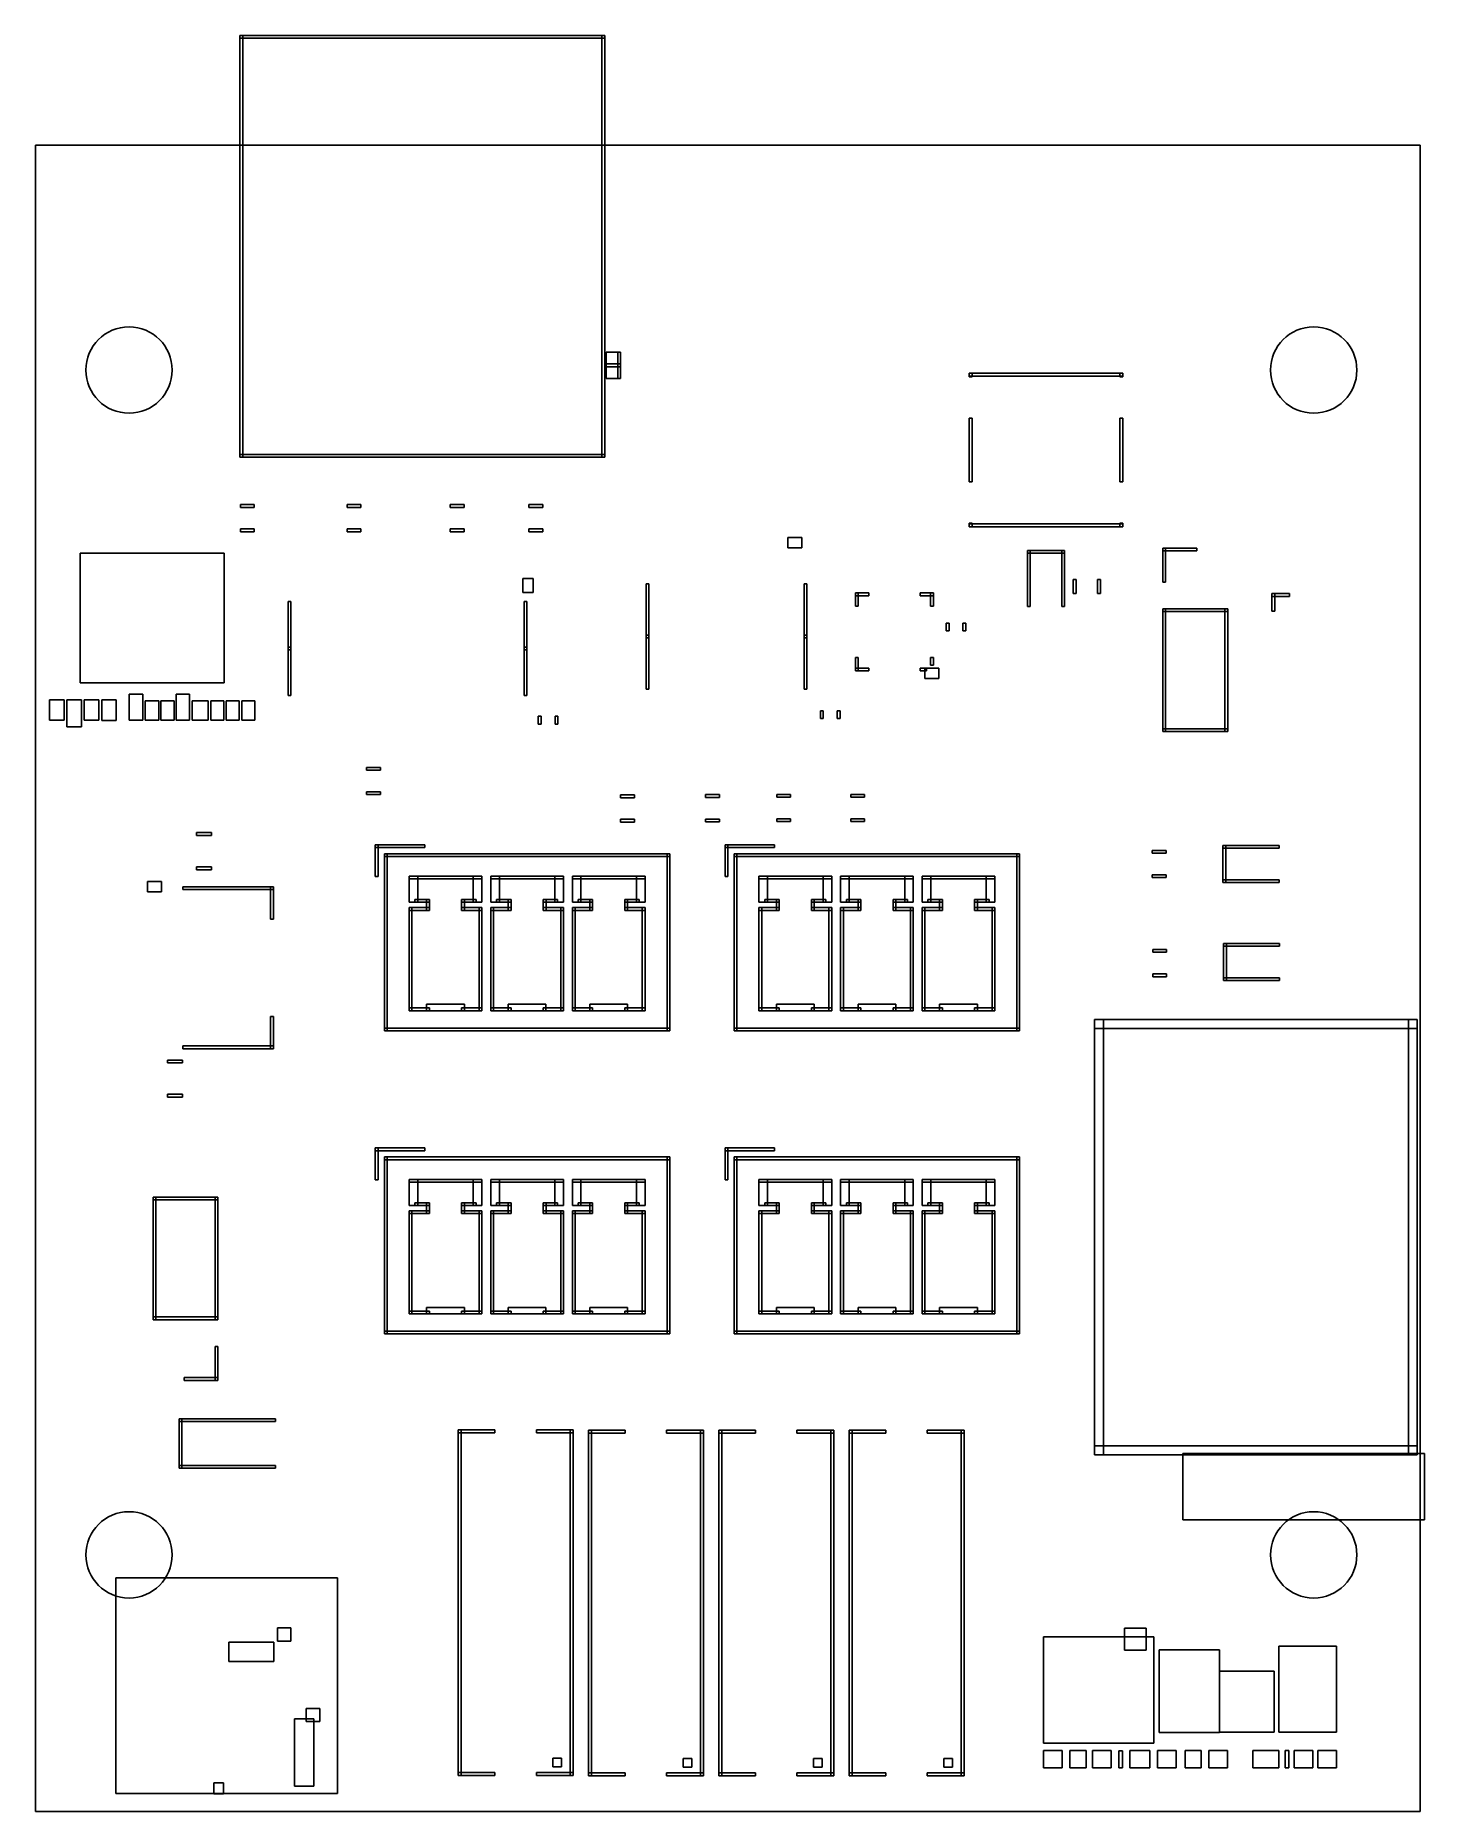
# Model space of a CAD drawing. Header units: metres. Extents: x 0 to 2345, y -2813 to 185.
import ezdxf

# ---------------------------------------------------------------- set-up
doc = ezdxf.new("R2010")
doc.units = ezdxf.units.M

msp = doc.modelspace()

# ---------------------------------------------------------------- linework, layer by layer
for p, q in [((0, 0), (2337.834646, 0)), ((0, 0), (0, -2812.992126)), ((2337.834646, 0), (2337.834646, -2812.992126)), ((0, -2812.992126), (2337.834646, -2812.992126))]:
    msp.add_line(p, q)
for centre in [(157.913386, -379.80315), (2157.913386, -379.80315), (157.913386, -2379.80315), (2157.913386, -2379.80315)]:
    msp.add_circle(centre, 72.834646)
at = {"layer": '1'}
for p, q in [((345.11811, 184.92126), (349.84252, 184.92126)), ((345.11811, 184.92126), (345.11811, -526.889764)), ((345.11811, 184.92126), (960.866142, 184.92126)), ((345.11811, 184.92126), (345.11811, 180.19685)), ((345.11811, 180.19685), (960.866142, 180.19685)), ((349.84252, 184.92126), (349.84252, -526.889764)), ((956.141732, 184.92126), (960.866142, 184.92126)), ((956.141732, 184.92126), (956.141732, -526.889764)), ((960.866142, 184.92126), (960.866142, 180.19685)), ((960.866142, 184.92126), (960.866142, -526.889764)), ((963.425197, -349.724409), (987.834646, -349.724409)), ((963.425197, -349.724409), (963.425197, -374.133858)), ((983.110236, -349.724409), (987.834646, -349.724409)), ((983.110236, -349.724409), (983.110236, -393.818898)), ((987.834646, -349.724409), (987.834646, -374.133858)), ((987.834646, -349.724409), (987.834646, -393.818898)), ((963.425197, -369.409449), (987.834646, -369.409449)), ((963.425197, -369.409449), (963.425197, -393.818898)), ((963.425197, -374.133858), (987.834646, -374.133858)), ((987.834646, -369.409449), (987.834646, -393.818898)), ((1576.417323, -385.23622), (1581.141732, -385.23622)), ((1576.417323, -385.23622), (1576.417323, -391.141732)), ((1576.417323, -385.23622), (1835.472441, -385.23622)), ((1576.417323, -385.23622), (1576.417323, -389.96063)), ((1581.141732, -385.23622), (1581.141732, -391.141732)), ((1830.748031, -385.23622), (1835.472441, -385.23622)), ((1830.748031, -385.23622), (1830.748031, -391.141732)), ((1835.472441, -385.23622), (1835.472441, -389.96063)), ((1835.472441, -385.23622), (1835.472441, -391.141732)), ((963.425197, -393.818898), (987.834646, -393.818898)), ((983.110236, -393.818898), (987.834646, -393.818898)), ((1576.417323, -389.96063), (1835.472441, -389.96063)), ((1576.417323, -391.141732), (1581.141732, -391.141732)), ((1830.748031, -391.141732), (1835.472441, -391.141732)), ((1576.417323, -461.220472), (1581.141732, -461.220472)), ((1576.417323, -461.220472), (1576.417323, -568.307087)), ((1581.141732, -461.220472), (1581.141732, -568.307087)), ((1830.748031, -461.220472), (1835.472441, -461.220472)), ((1830.748031, -461.220472), (1830.748031, -568.307087)), ((1835.472441, -461.220472), (1835.472441, -568.307087)), ((345.11811, -522.165354), (960.866142, -522.165354)), ((345.11811, -522.165354), (345.11811, -526.889764)), ((345.11811, -526.889764), (349.84252, -526.889764)), ((345.11811, -526.889764), (960.866142, -526.889764)), ((956.141732, -526.889764), (960.866142, -526.889764)), ((960.866142, -522.165354), (960.866142, -526.889764)), ((1576.417323, -568.307087), (1581.141732, -568.307087)), ((1830.748031, -568.307087), (1835.472441, -568.307087)), ((345.855984, -606.870079), (369.262126, -606.870079)), ((345.855984, -606.870079), (345.855984, -611.594488)), ((345.855984, -611.594488), (369.262126, -611.594488)), ((369.262126, -606.870079), (369.262126, -611.594488)), ((525.855984, -606.870079), (549.262126, -606.870079)), ((525.855984, -606.870079), (525.855984, -611.594488)), ((525.855984, -611.594488), (549.262126, -611.594488)), ((549.262126, -606.870079), (549.262126, -611.594488)), ((700.147323, -606.870079), (723.553465, -606.870079)), ((700.147323, -606.870079), (700.147323, -611.594488)), ((700.147323, -611.594488), (723.553465, -611.594488)), ((723.553465, -606.870079), (723.553465, -611.594488)), ((833.021339, -606.870079), (856.42748, -606.870079)), ((833.021339, -606.870079), (833.021339, -611.594488)), ((833.021339, -611.594488), (856.42748, -611.594488)), ((856.42748, -606.870079), (856.42748, -611.594488)), ((345.855984, -648.011811), (369.262126, -648.011811)), ((345.855984, -648.011811), (345.855984, -652.73622)), ((345.855984, -652.73622), (369.262126, -652.73622)), ((369.262126, -648.011811), (369.262126, -652.73622)), ((525.855984, -648.011811), (549.262126, -648.011811)), ((525.855984, -648.011811), (525.855984, -652.73622)), ((525.855984, -652.73622), (549.262126, -652.73622)), ((549.262126, -648.011811), (549.262126, -652.73622)), ((700.147323, -648.011811), (723.553465, -648.011811)), ((700.147323, -648.011811), (700.147323, -652.73622)), ((700.147323, -652.73622), (723.553465, -652.73622)), ((723.553465, -648.011811), (723.553465, -652.73622)), ((833.021339, -648.011811), (856.42748, -648.011811)), ((833.021339, -648.011811), (833.021339, -652.73622)), ((833.021339, -652.73622), (856.42748, -652.73622)), ((856.42748, -648.011811), (856.42748, -652.73622)), ((1576.417323, -638.385827), (1581.141732, -638.385827)), ((1576.417323, -638.385827), (1576.417323, -644.291339)), ((1576.417323, -639.566929), (1835.472441, -639.566929)), ((1576.417323, -639.566929), (1576.417323, -644.291339)), ((1576.417323, -644.291339), (1581.141732, -644.291339)), ((1576.417323, -644.291339), (1835.472441, -644.291339)), ((1581.141732, -638.385827), (1581.141732, -644.291339)), ((1830.748031, -638.385827), (1835.472441, -638.385827)), ((1830.748031, -638.385827), (1830.748031, -644.291339)), ((1830.748031, -644.291339), (1835.472441, -644.291339)), ((1835.472441, -638.385827), (1835.472441, -644.291339)), ((1835.472441, -639.566929), (1835.472441, -644.291339)), ((75.154449, -688.885512), (318.625079, -688.885512)), ((75.154449, -688.885512), (75.154449, -907.740787)), ((318.625079, -688.885512), (318.625079, -907.740787)), ((1269.92126, -662.401575), (1293.543307, -662.401575)), ((1269.92126, -662.401575), (1269.92126, -680.11811)), ((1269.92126, -680.11811), (1293.543307, -680.11811)), ((1293.543307, -662.401575), (1293.543307, -680.11811)), ((1674.645669, -684.251969), (1679.370079, -684.251969)), ((1674.645669, -684.251969), (1674.645669, -778.937008)), ((1674.645669, -684.251969), (1737.244094, -684.251969)), ((1674.645669, -684.251969), (1674.645669, -688.976378)), ((1674.645669, -688.976378), (1737.244094, -688.976378)), ((1679.370079, -684.251969), (1679.370079, -778.937008)), ((1732.519685, -684.251969), (1737.244094, -684.251969)), ((1732.519685, -684.251969), (1732.519685, -778.937008)), ((1737.244094, -684.251969), (1737.244094, -688.976378)), ((1737.244094, -684.251969), (1737.244094, -778.937008)), ((1903.188976, -680.511811), (1960.275591, -680.511811)), ((1903.188976, -680.511811), (1903.188976, -685.23622)), ((1903.188976, -680.511811), (1907.913386, -680.511811)), ((1903.188976, -680.511811), (1903.188976, -737.598425)), ((1903.188976, -685.23622), (1960.275591, -685.23622)), ((1907.913386, -680.511811), (1907.913386, -737.598425)), ((1960.275591, -680.511811), (1960.275591, -685.23622)), ((822.598425, -731.692913), (840.314961, -731.692913)), ((822.598425, -731.692913), (822.598425, -755.314961)), ((840.314961, -731.692913), (840.314961, -755.314961)), ((1030.944882, -740.748031), (1035.669291, -740.748031)), ((1030.944882, -740.748031), (1030.944882, -832.086614)), ((1035.669291, -740.748031), (1035.669291, -832.086614)), ((1297.480315, -740.748031), (1302.204724, -740.748031)), ((1297.480315, -740.748031), (1297.480315, -832.086614)), ((1302.204724, -740.748031), (1302.204724, -832.086614)), ((1751.909449, -733.375669), (1756.633858, -733.375669)), ((1751.909449, -733.375669), (1751.909449, -756.781811)), ((1756.633858, -733.375669), (1756.633858, -756.781811)), ((1793.051181, -733.375669), (1797.775591, -733.375669)), ((1793.051181, -733.375669), (1793.051181, -756.781811)), ((1797.775591, -733.375669), (1797.775591, -756.781811)), ((1903.188976, -737.598425), (1907.913386, -737.598425)), ((426.338583, -770.669291), (431.062992, -770.669291)), ((426.338583, -770.669291), (426.338583, -852.165354)), ((431.062992, -770.669291), (431.062992, -852.165354)), ((822.598425, -755.314961), (840.314961, -755.314961)), ((824.76378, -770.669291), (829.488189, -770.669291)), ((824.76378, -770.669291), (824.76378, -852.165354)), ((829.488189, -770.669291), (829.488189, -852.165354)), ((1384.291339, -756.102362), (1389.015748, -756.102362)), ((1384.291339, -756.102362), (1384.291339, -778.543307)), ((1384.291339, -756.102362), (1406.732283, -756.102362)), ((1384.291339, -756.102362), (1384.291339, -760.826772)), ((1384.291339, -760.826772), (1406.732283, -760.826772)), ((1384.291339, -778.543307), (1389.015748, -778.543307)), ((1389.015748, -756.102362), (1389.015748, -778.543307)), ((1406.732283, -756.102362), (1406.732283, -760.826772)), ((1493.346457, -756.102362), (1515.787402, -756.102362)), ((1493.346457, -756.102362), (1493.346457, -760.826772)), ((1493.346457, -760.826772), (1515.787402, -760.826772)), ((1511.062992, -756.102362), (1515.787402, -756.102362)), ((1511.062992, -756.102362), (1511.062992, -778.543307)), ((1511.062992, -778.543307), (1515.787402, -778.543307)), ((1515.787402, -756.102362), (1515.787402, -760.826772)), ((1515.787402, -756.102362), (1515.787402, -778.543307)), ((1674.645669, -778.937008), (1679.370079, -778.937008)), ((1732.519685, -778.937008), (1737.244094, -778.937008)), ((1751.909449, -756.781811), (1756.633858, -756.781811)), ((1793.051181, -756.781811), (1797.775591, -756.781811)), ((2087.244094, -757.086614), (2116.968504, -757.086614)), ((2087.244094, -757.086614), (2087.244094, -761.811024)), ((2087.244094, -757.086614), (2091.968504, -757.086614)), ((2087.244094, -757.086614), (2087.244094, -786.811024)), ((2087.244094, -761.811024), (2116.968504, -761.811024)), ((2091.968504, -757.086614), (2091.968504, -786.811024)), ((2116.968504, -757.086614), (2116.968504, -761.811024)), ((1537.440945, -806.974961), (1542.165354, -806.974961)), ((1537.440945, -806.974961), (1537.440945, -820.190394)), ((1542.165354, -806.974961), (1542.165354, -820.190394)), ((1565.787402, -806.974961), (1570.511811, -806.974961)), ((1565.787402, -806.974961), (1565.787402, -820.190394)), ((1570.511811, -806.974961), (1570.511811, -820.190394)), ((1903.188976, -782.874016), (1907.913386, -782.874016)), ((1903.188976, -782.874016), (1903.188976, -989.96063)), ((1903.188976, -782.874016), (2012.637795, -782.874016)), ((1903.188976, -782.874016), (1903.188976, -787.598425)), ((1903.188976, -787.598425), (2012.637795, -787.598425)), ((1907.913386, -782.874016), (1907.913386, -989.96063)), ((2007.913386, -782.874016), (2012.637795, -782.874016)), ((2007.913386, -782.874016), (2007.913386, -989.96063)), ((2012.637795, -782.874016), (2012.637795, -787.598425)), ((2012.637795, -782.874016), (2012.637795, -989.96063)), ((2087.244094, -786.811024), (2091.968504, -786.811024)), ((1030.944882, -827.362205), (1035.669291, -827.362205)), ((1030.944882, -827.362205), (1030.944882, -918.700787)), ((1030.944882, -832.086614), (1035.669291, -832.086614)), ((1035.669291, -827.362205), (1035.669291, -918.700787)), ((1297.480315, -827.362205), (1302.204724, -827.362205)), ((1297.480315, -827.362205), (1297.480315, -918.700787)), ((1297.480315, -832.086614), (1302.204724, -832.086614)), ((1302.204724, -827.362205), (1302.204724, -918.700787)), ((1537.440945, -820.190394), (1542.165354, -820.190394)), ((1565.787402, -820.190394), (1570.511811, -820.190394)), ((426.338583, -847.440945), (431.062992, -847.440945)), ((426.338583, -847.440945), (426.338583, -928.937008)), ((426.338583, -852.165354), (431.062992, -852.165354)), ((431.062992, -847.440945), (431.062992, -928.937008)), ((824.76378, -847.440945), (829.488189, -847.440945)), ((824.76378, -847.440945), (824.76378, -928.937008)), ((824.76378, -852.165354), (829.488189, -852.165354)), ((829.488189, -847.440945), (829.488189, -928.937008)), ((1384.291339, -865.15748), (1389.015748, -865.15748)), ((1384.291339, -865.15748), (1384.291339, -887.598425)), ((1389.015748, -865.15748), (1389.015748, -887.598425)), ((1511.062992, -865.15748), (1515.787402, -865.15748)), ((1511.062992, -865.15748), (1511.062992, -878.149606)), ((1515.787402, -865.15748), (1515.787402, -878.149606)), ((1384.291339, -882.874016), (1406.732283, -882.874016)), ((1384.291339, -882.874016), (1384.291339, -887.598425)), ((1384.291339, -887.598425), (1389.015748, -887.598425)), ((1384.291339, -887.598425), (1406.732283, -887.598425)), ((1406.732283, -882.874016), (1406.732283, -887.598425)), ((1493.346457, -882.874016), (1503.976378, -882.874016)), ((1493.346457, -882.874016), (1493.346457, -887.598425)), ((1493.346457, -887.598425), (1503.976378, -887.598425)), ((1501.614173, -882.874016), (1525.23622, -882.874016)), ((1501.614173, -882.874016), (1501.614173, -900.590551)), ((1503.976378, -882.874016), (1503.976378, -887.598425)), ((1511.062992, -878.149606), (1515.787402, -878.149606)), ((1525.23622, -882.874016), (1525.23622, -900.590551)), ((75.154449, -907.740787), (318.625079, -907.740787)), ((158.231378, -926.702205), (180.932756, -926.702205)), ((158.231378, -926.702205), (158.231378, -970.817677)), ((180.932756, -926.702205), (180.932756, -970.817677)), ((237.464528, -926.652087), (260.163543, -926.652087)), ((237.464528, -926.652087), (237.464528, -970.795236)), ((260.163543, -926.652087), (260.163543, -970.795236)), ((426.338583, -928.937008), (431.062992, -928.937008)), ((824.76378, -928.937008), (829.488189, -928.937008)), ((1030.944882, -918.700787), (1035.669291, -918.700787)), ((1297.480315, -918.700787), (1302.204724, -918.700787)), ((1501.614173, -900.590551), (1525.23622, -900.590551)), ((23.615984, -936.24815), (48.630236, -936.24815)), ((23.615984, -936.24815), (23.615984, -970.844488)), ((48.630236, -936.24815), (48.630236, -970.844488)), ((52.899016, -936.327638), (77.855827, -936.327638)), ((52.899016, -936.327638), (52.899016, -982.300079)), ((77.855827, -936.327638), (77.855827, -982.300079)), ((82.095, -936.361142), (107.129094, -936.361142)), ((82.095, -936.361142), (82.095, -970.82811)), ((107.129094, -936.361142), (107.129094, -970.82811)), ((111.980433, -936.276063), (136.317362, -936.276063)), ((111.980433, -936.276063), (111.980433, -971.585748)), ((136.317362, -936.276063), (136.317362, -971.585748)), ((185.154449, -938.248031), (207.997677, -938.248031)), ((185.154449, -938.248031), (185.154449, -970.817677)), ((207.997677, -938.248031), (207.997677, -970.817677)), ((211.352205, -938.197323), (233.811102, -938.197323)), ((211.352205, -938.197323), (211.352205, -970.817677)), ((233.811102, -938.197323), (233.811102, -970.817677)), ((264.385236, -938.116299), (291.702008, -938.116299)), ((264.385236, -938.116299), (264.385236, -970.670394)), ((291.702008, -938.116299), (291.702008, -970.670394)), ((295.856417, -938.116299), (317.855827, -938.116299)), ((295.856417, -938.116299), (295.856417, -970.817677)), ((317.855827, -938.116299), (317.855827, -970.817677)), ((322.07752, -938.177874), (344.009685, -938.177874)), ((322.07752, -938.177874), (322.07752, -970.817677)), ((344.009685, -938.177874), (344.009685, -970.817677)), ((348.236457, -938.280157), (370.163543, -938.280157)), ((348.236457, -938.280157), (348.236457, -970.629567)), ((370.163543, -938.280157), (370.163543, -970.629567)), ((1325.23622, -955.006457), (1329.96063, -955.006457)), ((1325.23622, -955.006457), (1325.23622, -968.22189)), ((1329.96063, -955.006457), (1329.96063, -968.22189)), ((1353.582677, -955.006457), (1358.307087, -955.006457)), ((1353.582677, -955.006457), (1353.582677, -968.22189)), ((1358.307087, -955.006457), (1358.307087, -968.22189)), ((23.615984, -970.844488), (48.630236, -970.844488)), ((52.899016, -982.300079), (77.855827, -982.300079)), ((82.095, -970.82811), (107.129094, -970.82811)), ((111.980433, -971.585748), (136.317362, -971.585748)), ((158.231378, -970.817677), (180.932756, -970.817677)), ((185.154449, -970.817677), (207.997677, -970.817677)), ((211.352205, -970.817677), (233.811102, -970.817677)), ((237.464528, -970.795236), (260.163543, -970.795236)), ((264.385236, -970.670394), (291.702008, -970.670394)), ((295.856417, -970.817677), (317.855827, -970.817677)), ((322.07752, -970.817677), (344.009685, -970.817677)), ((348.236457, -970.629567), (370.163543, -970.629567)), ((848.858268, -964.258425), (853.582677, -964.258425)), ((848.858268, -964.258425), (848.858268, -977.473858)), ((848.858268, -977.473858), (853.582677, -977.473858)), ((853.582677, -964.258425), (853.582677, -977.473858)), ((877.204724, -964.258425), (881.929134, -964.258425)), ((877.204724, -964.258425), (877.204724, -977.473858)), ((877.204724, -977.473858), (881.929134, -977.473858)), ((881.929134, -964.258425), (881.929134, -977.473858)), ((1325.23622, -968.22189), (1329.96063, -968.22189)), ((1353.582677, -968.22189), (1358.307087, -968.22189)), ((1903.188976, -985.23622), (2012.637795, -985.23622)), ((1903.188976, -985.23622), (1903.188976, -989.96063)), ((2012.637795, -985.23622), (2012.637795, -989.96063)), ((1903.188976, -989.96063), (1907.913386, -989.96063)), ((1903.188976, -989.96063), (2012.637795, -989.96063)), ((2007.913386, -989.96063), (2012.637795, -989.96063)), ((558.80874, -1050.492126), (582.214882, -1050.492126)), ((558.80874, -1050.492126), (558.80874, -1055.216535)), ((558.80874, -1055.216535), (582.214882, -1055.216535)), ((582.214882, -1050.492126), (582.214882, -1055.216535)), ((558.80874, -1091.633858), (582.214882, -1091.633858)), ((558.80874, -1091.633858), (558.80874, -1096.358268)), ((558.80874, -1096.358268), (582.214882, -1096.358268)), ((582.214882, -1091.633858), (582.214882, -1096.358268)), ((987.548898, -1096.948819), (1010.955039, -1096.948819)), ((987.548898, -1096.948819), (987.548898, -1101.673228)), ((987.548898, -1101.673228), (1010.955039, -1101.673228)), ((1010.955039, -1096.948819), (1010.955039, -1101.673228)), ((1131.249685, -1096.555118), (1154.655827, -1096.555118)), ((1131.249685, -1096.555118), (1131.249685, -1101.279528)), ((1131.249685, -1101.279528), (1154.655827, -1101.279528)), ((1154.655827, -1096.555118), (1154.655827, -1101.279528)), ((1251.328425, -1096.161417), (1274.734567, -1096.161417)), ((1251.328425, -1096.161417), (1251.328425, -1100.885827)), ((1251.328425, -1100.885827), (1274.734567, -1100.885827)), ((1274.734567, -1096.161417), (1274.734567, -1100.885827)), ((1376.328425, -1096.161417), (1399.734567, -1096.161417)), ((1376.328425, -1096.161417), (1376.328425, -1100.885827)), ((1376.328425, -1100.885827), (1399.734567, -1100.885827)), ((1399.734567, -1096.161417), (1399.734567, -1100.885827)), ((987.548898, -1138.090551), (1010.955039, -1138.090551)), ((987.548898, -1138.090551), (987.548898, -1142.814961)), ((1010.955039, -1138.090551), (1010.955039, -1142.814961)), ((1131.249685, -1137.69685), (1154.655827, -1137.69685)), ((1131.249685, -1137.69685), (1131.249685, -1142.42126)), ((1154.655827, -1137.69685), (1154.655827, -1142.42126)), ((1251.328425, -1137.30315), (1274.734567, -1137.30315)), ((1251.328425, -1137.30315), (1251.328425, -1142.027559)), ((1274.734567, -1137.30315), (1274.734567, -1142.027559)), ((1376.328425, -1137.30315), (1399.734567, -1137.30315)), ((1376.328425, -1137.30315), (1376.328425, -1142.027559)), ((1399.734567, -1137.30315), (1399.734567, -1142.027559)), ((272.037323, -1160.629921), (297.332756, -1160.629921)), ((272.037323, -1160.629921), (272.037323, -1165.354331)), ((272.037323, -1165.354331), (297.332756, -1165.354331)), ((297.332756, -1160.629921), (297.332756, -1165.354331)), ((987.548898, -1142.814961), (1010.955039, -1142.814961)), ((1131.249685, -1142.42126), (1154.655827, -1142.42126)), ((1251.328425, -1142.027559), (1274.734567, -1142.027559)), ((1376.328425, -1142.027559), (1399.734567, -1142.027559)), ((573.622047, -1180.992126), (657.086614, -1180.992126)), ((573.622047, -1180.992126), (573.622047, -1185.716535)), ((573.622047, -1180.992126), (578.346457, -1180.992126)), ((573.622047, -1180.992126), (573.622047, -1234.929134)), ((573.622047, -1185.716535), (657.086614, -1185.716535)), ((578.346457, -1180.992126), (578.346457, -1234.929134)), ((588.976378, -1196.346457), (593.700787, -1196.346457)), ((588.976378, -1196.346457), (588.976378, -1495.165354)), ((588.976378, -1196.346457), (1070.866142, -1196.346457)), ((588.976378, -1196.346457), (588.976378, -1201.070866)), ((593.700787, -1196.346457), (593.700787, -1495.165354)), ((657.086614, -1180.992126), (657.086614, -1185.716535)), ((1066.141732, -1196.346457), (1070.866142, -1196.346457)), ((1066.141732, -1196.346457), (1066.141732, -1495.165354)), ((1070.866142, -1196.346457), (1070.866142, -1201.070866)), ((1070.866142, -1196.346457), (1070.866142, -1495.165354)), ((1164.173228, -1180.992126), (1247.637795, -1180.992126)), ((1164.173228, -1180.992126), (1164.173228, -1185.716535)), ((1164.173228, -1180.992126), (1168.897638, -1180.992126)), ((1164.173228, -1180.992126), (1164.173228, -1234.929134)), ((1164.173228, -1185.716535), (1247.637795, -1185.716535)), ((1168.897638, -1180.992126), (1168.897638, -1234.929134)), ((1179.527559, -1196.346457), (1184.251969, -1196.346457)), ((1179.527559, -1196.346457), (1179.527559, -1495.165354)), ((1179.527559, -1196.346457), (1661.417323, -1196.346457)), ((1179.527559, -1196.346457), (1179.527559, -1201.070866)), ((1184.251969, -1196.346457), (1184.251969, -1495.165354)), ((1247.637795, -1180.992126), (1247.637795, -1185.716535)), ((1656.692913, -1196.346457), (1661.417323, -1196.346457)), ((1656.692913, -1196.346457), (1656.692913, -1495.165354)), ((1661.417323, -1196.346457), (1661.417323, -1201.070866)), ((1661.417323, -1196.346457), (1661.417323, -1495.165354)), ((1885.186693, -1190.649606), (1908.592835, -1190.649606)), ((1885.186693, -1190.649606), (1885.186693, -1195.374016)), ((1885.186693, -1195.374016), (1908.592835, -1195.374016)), ((1908.592835, -1190.649606), (1908.592835, -1195.374016)), ((2004.685039, -1182.283465), (2009.409449, -1182.283465)), ((2004.685039, -1182.283465), (2004.685039, -1244.88189)), ((2004.685039, -1182.283465), (2099.370079, -1182.283465)), ((2004.685039, -1182.283465), (2004.685039, -1187.007874)), ((2004.685039, -1187.007874), (2099.370079, -1187.007874)), ((2009.409449, -1182.283465), (2009.409449, -1244.88189)), ((2099.370079, -1182.283465), (2099.370079, -1187.007874)), ((272.037323, -1218.503937), (297.332756, -1218.503937)), ((272.037323, -1218.503937), (272.037323, -1223.228346)), ((272.037323, -1223.228346), (297.332756, -1223.228346)), ((297.332756, -1218.503937), (297.332756, -1223.228346)), ((588.976378, -1201.070866), (1070.866142, -1201.070866)), ((1179.527559, -1201.070866), (1661.417323, -1201.070866)), ((189.015748, -1243.110236), (212.637795, -1243.110236)), ((189.015748, -1243.110236), (189.015748, -1260.826772)), ((212.637795, -1243.110236), (212.637795, -1260.826772)), ((248.858268, -1252.165354), (401.614173, -1252.165354)), ((248.858268, -1252.165354), (248.858268, -1256.889764)), ((248.858268, -1256.889764), (401.614173, -1256.889764)), ((396.889764, -1252.165354), (401.614173, -1252.165354)), ((396.889764, -1252.165354), (396.889764, -1306.496063)), ((401.614173, -1252.165354), (401.614173, -1256.889764)), ((401.614173, -1252.165354), (401.614173, -1306.496063)), ((573.622047, -1234.929134), (578.346457, -1234.929134)), ((630.708661, -1234.141732), (753.543307, -1234.141732)), ((630.708661, -1234.141732), (630.708661, -1238.866142)), ((630.708661, -1234.141732), (645.275591, -1234.141732)), ((630.708661, -1234.141732), (630.708661, -1278.23622)), ((630.708661, -1238.866142), (753.543307, -1238.866142)), ((645.275591, -1234.141732), (645.275591, -1278.23622)), ((738.976378, -1234.141732), (753.543307, -1234.141732)), ((738.976378, -1234.141732), (738.976378, -1278.23622)), ((753.543307, -1234.141732), (753.543307, -1238.866142)), ((753.543307, -1234.141732), (753.543307, -1278.23622)), ((768.503937, -1234.141732), (891.338583, -1234.141732)), ((768.503937, -1234.141732), (768.503937, -1238.866142)), ((768.503937, -1234.141732), (783.070866, -1234.141732)), ((768.503937, -1234.141732), (768.503937, -1278.23622)), ((768.503937, -1238.866142), (891.338583, -1238.866142)), ((783.070866, -1234.141732), (783.070866, -1278.23622)), ((876.771654, -1234.141732), (891.338583, -1234.141732)), ((876.771654, -1234.141732), (876.771654, -1278.23622)), ((891.338583, -1234.141732), (891.338583, -1238.866142)), ((891.338583, -1234.141732), (891.338583, -1278.23622)), ((906.299213, -1234.141732), (1029.133858, -1234.141732)), ((906.299213, -1234.141732), (906.299213, -1238.866142)), ((906.299213, -1234.141732), (920.866142, -1234.141732)), ((906.299213, -1234.141732), (906.299213, -1278.23622)), ((906.299213, -1238.866142), (1029.133858, -1238.866142)), ((920.866142, -1234.141732), (920.866142, -1278.23622)), ((1014.566929, -1234.141732), (1029.133858, -1234.141732)), ((1014.566929, -1234.141732), (1014.566929, -1278.23622)), ((1029.133858, -1234.141732), (1029.133858, -1238.866142)), ((1029.133858, -1234.141732), (1029.133858, -1278.23622)), ((1164.173228, -1234.929134), (1168.897638, -1234.929134)), ((1221.259843, -1234.141732), (1344.094488, -1234.141732)), ((1221.259843, -1234.141732), (1221.259843, -1238.866142)), ((1221.259843, -1234.141732), (1235.826772, -1234.141732)), ((1221.259843, -1234.141732), (1221.259843, -1278.23622)), ((1221.259843, -1238.866142), (1344.094488, -1238.866142)), ((1235.826772, -1234.141732), (1235.826772, -1278.23622)), ((1329.527559, -1234.141732), (1344.094488, -1234.141732)), ((1329.527559, -1234.141732), (1329.527559, -1278.23622)), ((1344.094488, -1234.141732), (1344.094488, -1238.866142)), ((1344.094488, -1234.141732), (1344.094488, -1278.23622)), ((1359.055118, -1234.141732), (1481.889764, -1234.141732)), ((1359.055118, -1234.141732), (1359.055118, -1238.866142)), ((1359.055118, -1234.141732), (1373.622047, -1234.141732)), ((1359.055118, -1234.141732), (1359.055118, -1278.23622)), ((1359.055118, -1238.866142), (1481.889764, -1238.866142)), ((1373.622047, -1234.141732), (1373.622047, -1278.23622)), ((1467.322835, -1234.141732), (1481.889764, -1234.141732)), ((1467.322835, -1234.141732), (1467.322835, -1278.23622)), ((1481.889764, -1234.141732), (1481.889764, -1238.866142)), ((1481.889764, -1234.141732), (1481.889764, -1278.23622)), ((1496.850394, -1234.141732), (1619.685039, -1234.141732)), ((1496.850394, -1234.141732), (1496.850394, -1238.866142)), ((1496.850394, -1234.141732), (1511.417323, -1234.141732)), ((1496.850394, -1234.141732), (1496.850394, -1278.23622)), ((1496.850394, -1238.866142), (1619.685039, -1238.866142)), ((1511.417323, -1234.141732), (1511.417323, -1278.23622)), ((1605.11811, -1234.141732), (1619.685039, -1234.141732)), ((1605.11811, -1234.141732), (1605.11811, -1278.23622)), ((1619.685039, -1234.141732), (1619.685039, -1238.866142)), ((1619.685039, -1234.141732), (1619.685039, -1278.23622)), ((1885.186693, -1231.791339), (1908.592835, -1231.791339)), ((1885.186693, -1231.791339), (1885.186693, -1236.515748)), ((1885.186693, -1236.515748), (1908.592835, -1236.515748)), ((1908.592835, -1231.791339), (1908.592835, -1236.515748)), ((2004.685039, -1240.15748), (2099.370079, -1240.15748)), ((2004.685039, -1240.15748), (2004.685039, -1244.88189)), ((2004.685039, -1244.88189), (2009.409449, -1244.88189)), ((2004.685039, -1244.88189), (2099.370079, -1244.88189)), ((2099.370079, -1240.15748), (2099.370079, -1244.88189)), ((189.015748, -1260.826772), (212.637795, -1260.826772)), ((630.708661, -1278.23622), (645.275591, -1278.23622)), ((630.708661, -1287.291339), (664.96063, -1287.291339)), ((630.708661, -1287.291339), (630.708661, -1292.015748)), ((630.708661, -1287.291339), (635.433071, -1287.291339)), ((630.708661, -1287.291339), (630.708661, -1461.307087)), ((635.433071, -1287.291339), (635.433071, -1461.307087)), ((640.551181, -1273.511811), (664.96063, -1273.511811)), ((640.551181, -1273.511811), (640.551181, -1278.23622)), ((640.551181, -1278.23622), (664.96063, -1278.23622)), ((660.23622, -1273.511811), (664.96063, -1273.511811)), ((660.23622, -1273.511811), (660.23622, -1292.015748)), ((664.96063, -1273.511811), (664.96063, -1278.23622)), ((664.96063, -1273.511811), (664.96063, -1292.015748)), ((664.96063, -1287.291339), (664.96063, -1292.015748)), ((719.291339, -1273.511811), (724.015748, -1273.511811)), ((719.291339, -1273.511811), (719.291339, -1292.015748)), ((719.291339, -1273.511811), (743.700787, -1273.511811)), ((719.291339, -1273.511811), (719.291339, -1278.23622)), ((719.291339, -1278.23622), (743.700787, -1278.23622)), ((719.291339, -1287.291339), (753.543307, -1287.291339)), ((719.291339, -1287.291339), (719.291339, -1292.015748)), ((724.015748, -1273.511811), (724.015748, -1292.015748)), ((738.976378, -1278.23622), (753.543307, -1278.23622)), ((743.700787, -1273.511811), (743.700787, -1278.23622)), ((748.818898, -1287.291339), (753.543307, -1287.291339)), ((748.818898, -1287.291339), (748.818898, -1461.307087)), ((753.543307, -1287.291339), (753.543307, -1292.015748)), ((753.543307, -1287.291339), (753.543307, -1461.307087)), ((768.503937, -1278.23622), (783.070866, -1278.23622)), ((768.503937, -1287.291339), (802.755906, -1287.291339)), ((768.503937, -1287.291339), (768.503937, -1292.015748)), ((768.503937, -1287.291339), (773.228346, -1287.291339)), ((768.503937, -1287.291339), (768.503937, -1461.307087)), ((773.228346, -1287.291339), (773.228346, -1461.307087)), ((778.346457, -1273.511811), (802.755906, -1273.511811)), ((778.346457, -1273.511811), (778.346457, -1278.23622)), ((778.346457, -1278.23622), (802.755906, -1278.23622)), ((798.031496, -1273.511811), (802.755906, -1273.511811)), ((798.031496, -1273.511811), (798.031496, -1292.015748)), ((802.755906, -1273.511811), (802.755906, -1278.23622)), ((802.755906, -1273.511811), (802.755906, -1292.015748)), ((802.755906, -1287.291339), (802.755906, -1292.015748)), ((857.086614, -1273.511811), (861.811024, -1273.511811)), ((857.086614, -1273.511811), (857.086614, -1292.015748)), ((857.086614, -1273.511811), (881.496063, -1273.511811)), ((857.086614, -1273.511811), (857.086614, -1278.23622)), ((857.086614, -1278.23622), (881.496063, -1278.23622)), ((857.086614, -1287.291339), (891.338583, -1287.291339)), ((857.086614, -1287.291339), (857.086614, -1292.015748)), ((861.811024, -1273.511811), (861.811024, -1292.015748)), ((876.771654, -1278.23622), (891.338583, -1278.23622)), ((881.496063, -1273.511811), (881.496063, -1278.23622)), ((886.614173, -1287.291339), (891.338583, -1287.291339)), ((886.614173, -1287.291339), (886.614173, -1461.307087)), ((891.338583, -1287.291339), (891.338583, -1292.015748)), ((891.338583, -1287.291339), (891.338583, -1461.307087)), ((906.299213, -1278.23622), (920.866142, -1278.23622)), ((906.299213, -1287.291339), (940.551181, -1287.291339)), ((906.299213, -1287.291339), (906.299213, -1292.015748)), ((906.299213, -1287.291339), (911.023622, -1287.291339)), ((906.299213, -1287.291339), (906.299213, -1461.307087)), ((911.023622, -1287.291339), (911.023622, -1461.307087)), ((916.141732, -1273.511811), (940.551181, -1273.511811)), ((916.141732, -1273.511811), (916.141732, -1278.23622)), ((916.141732, -1278.23622), (940.551181, -1278.23622)), ((935.826772, -1273.511811), (940.551181, -1273.511811)), ((935.826772, -1273.511811), (935.826772, -1292.015748)), ((940.551181, -1273.511811), (940.551181, -1278.23622)), ((940.551181, -1273.511811), (940.551181, -1292.015748)), ((940.551181, -1287.291339), (940.551181, -1292.015748)), ((994.88189, -1273.511811), (999.606299, -1273.511811)), ((994.88189, -1273.511811), (994.88189, -1292.015748)), ((994.88189, -1273.511811), (1019.291339, -1273.511811)), ((994.88189, -1273.511811), (994.88189, -1278.23622)), ((994.88189, -1278.23622), (1019.291339, -1278.23622)), ((994.88189, -1287.291339), (1029.133858, -1287.291339)), ((994.88189, -1287.291339), (994.88189, -1292.015748)), ((999.606299, -1273.511811), (999.606299, -1292.015748)), ((1014.566929, -1278.23622), (1029.133858, -1278.23622)), ((1019.291339, -1273.511811), (1019.291339, -1278.23622)), ((1024.409449, -1287.291339), (1029.133858, -1287.291339)), ((1024.409449, -1287.291339), (1024.409449, -1461.307087)), ((1029.133858, -1287.291339), (1029.133858, -1292.015748)), ((1029.133858, -1287.291339), (1029.133858, -1461.307087)), ((1221.259843, -1278.23622), (1235.826772, -1278.23622)), ((1221.259843, -1287.291339), (1255.511811, -1287.291339)), ((1221.259843, -1287.291339), (1221.259843, -1292.015748)), ((1221.259843, -1287.291339), (1225.984252, -1287.291339)), ((1221.259843, -1287.291339), (1221.259843, -1461.307087)), ((1225.984252, -1287.291339), (1225.984252, -1461.307087)), ((1231.102362, -1273.511811), (1255.511811, -1273.511811)), ((1231.102362, -1273.511811), (1231.102362, -1278.23622)), ((1231.102362, -1278.23622), (1255.511811, -1278.23622)), ((1250.787402, -1273.511811), (1255.511811, -1273.511811)), ((1250.787402, -1273.511811), (1250.787402, -1292.015748)), ((1255.511811, -1273.511811), (1255.511811, -1278.23622)), ((1255.511811, -1273.511811), (1255.511811, -1292.015748)), ((1255.511811, -1287.291339), (1255.511811, -1292.015748)), ((1309.84252, -1273.511811), (1314.566929, -1273.511811)), ((1309.84252, -1273.511811), (1309.84252, -1292.015748)), ((1309.84252, -1273.511811), (1334.251969, -1273.511811)), ((1309.84252, -1273.511811), (1309.84252, -1278.23622)), ((1309.84252, -1278.23622), (1334.251969, -1278.23622)), ((1309.84252, -1287.291339), (1344.094488, -1287.291339)), ((1309.84252, -1287.291339), (1309.84252, -1292.015748)), ((1314.566929, -1273.511811), (1314.566929, -1292.015748)), ((1329.527559, -1278.23622), (1344.094488, -1278.23622)), ((1334.251969, -1273.511811), (1334.251969, -1278.23622)), ((1339.370079, -1287.291339), (1344.094488, -1287.291339)), ((1339.370079, -1287.291339), (1339.370079, -1461.307087)), ((1344.094488, -1287.291339), (1344.094488, -1292.015748)), ((1344.094488, -1287.291339), (1344.094488, -1461.307087)), ((1359.055118, -1278.23622), (1373.622047, -1278.23622)), ((1359.055118, -1287.291339), (1393.307087, -1287.291339)), ((1359.055118, -1287.291339), (1359.055118, -1292.015748)), ((1359.055118, -1287.291339), (1363.779528, -1287.291339)), ((1359.055118, -1287.291339), (1359.055118, -1461.307087)), ((1363.779528, -1287.291339), (1363.779528, -1461.307087)), ((1368.897638, -1273.511811), (1393.307087, -1273.511811)), ((1368.897638, -1273.511811), (1368.897638, -1278.23622)), ((1368.897638, -1278.23622), (1393.307087, -1278.23622)), ((1388.582677, -1273.511811), (1393.307087, -1273.511811)), ((1388.582677, -1273.511811), (1388.582677, -1292.015748)), ((1393.307087, -1273.511811), (1393.307087, -1278.23622)), ((1393.307087, -1273.511811), (1393.307087, -1292.015748)), ((1393.307087, -1287.291339), (1393.307087, -1292.015748)), ((1447.637795, -1273.511811), (1452.362205, -1273.511811)), ((1447.637795, -1273.511811), (1447.637795, -1292.015748)), ((1447.637795, -1273.511811), (1472.047244, -1273.511811)), ((1447.637795, -1273.511811), (1447.637795, -1278.23622)), ((1447.637795, -1278.23622), (1472.047244, -1278.23622)), ((1447.637795, -1287.291339), (1481.889764, -1287.291339)), ((1447.637795, -1287.291339), (1447.637795, -1292.015748)), ((1452.362205, -1273.511811), (1452.362205, -1292.015748)), ((1467.322835, -1278.23622), (1481.889764, -1278.23622)), ((1472.047244, -1273.511811), (1472.047244, -1278.23622)), ((1477.165354, -1287.291339), (1481.889764, -1287.291339)), ((1477.165354, -1287.291339), (1477.165354, -1461.307087)), ((1481.889764, -1287.291339), (1481.889764, -1292.015748)), ((1481.889764, -1287.291339), (1481.889764, -1461.307087)), ((1496.850394, -1278.23622), (1511.417323, -1278.23622)), ((1496.850394, -1287.291339), (1531.102362, -1287.291339)), ((1496.850394, -1287.291339), (1496.850394, -1292.015748)), ((1496.850394, -1287.291339), (1501.574803, -1287.291339)), ((1496.850394, -1287.291339), (1496.850394, -1461.307087)), ((1501.574803, -1287.291339), (1501.574803, -1461.307087)), ((1506.692913, -1273.511811), (1531.102362, -1273.511811)), ((1506.692913, -1273.511811), (1506.692913, -1278.23622)), ((1506.692913, -1278.23622), (1531.102362, -1278.23622)), ((1526.377953, -1273.511811), (1531.102362, -1273.511811)), ((1526.377953, -1273.511811), (1526.377953, -1292.015748)), ((1531.102362, -1273.511811), (1531.102362, -1278.23622)), ((1531.102362, -1273.511811), (1531.102362, -1292.015748)), ((1531.102362, -1287.291339), (1531.102362, -1292.015748)), ((1585.433071, -1273.511811), (1590.15748, -1273.511811)), ((1585.433071, -1273.511811), (1585.433071, -1292.015748)), ((1585.433071, -1273.511811), (1609.84252, -1273.511811)), ((1585.433071, -1273.511811), (1585.433071, -1278.23622)), ((1585.433071, -1278.23622), (1609.84252, -1278.23622)), ((1585.433071, -1287.291339), (1619.685039, -1287.291339)), ((1585.433071, -1287.291339), (1585.433071, -1292.015748)), ((1590.15748, -1273.511811), (1590.15748, -1292.015748)), ((1605.11811, -1278.23622), (1619.685039, -1278.23622)), ((1609.84252, -1273.511811), (1609.84252, -1278.23622)), ((1614.96063, -1287.291339), (1619.685039, -1287.291339)), ((1614.96063, -1287.291339), (1614.96063, -1461.307087)), ((1619.685039, -1287.291339), (1619.685039, -1292.015748)), ((1619.685039, -1287.291339), (1619.685039, -1461.307087)), ((396.889764, -1306.496063), (401.614173, -1306.496063)), ((630.708661, -1292.015748), (664.96063, -1292.015748)), ((660.23622, -1292.015748), (664.96063, -1292.015748)), ((719.291339, -1292.015748), (724.015748, -1292.015748)), ((719.291339, -1292.015748), (753.543307, -1292.015748)), ((768.503937, -1292.015748), (802.755906, -1292.015748)), ((798.031496, -1292.015748), (802.755906, -1292.015748)), ((857.086614, -1292.015748), (861.811024, -1292.015748)), ((857.086614, -1292.015748), (891.338583, -1292.015748)), ((906.299213, -1292.015748), (940.551181, -1292.015748)), ((935.826772, -1292.015748), (940.551181, -1292.015748)), ((994.88189, -1292.015748), (999.606299, -1292.015748)), ((994.88189, -1292.015748), (1029.133858, -1292.015748)), ((1221.259843, -1292.015748), (1255.511811, -1292.015748)), ((1250.787402, -1292.015748), (1255.511811, -1292.015748)), ((1309.84252, -1292.015748), (1314.566929, -1292.015748)), ((1309.84252, -1292.015748), (1344.094488, -1292.015748)), ((1359.055118, -1292.015748), (1393.307087, -1292.015748)), ((1388.582677, -1292.015748), (1393.307087, -1292.015748)), ((1447.637795, -1292.015748), (1452.362205, -1292.015748)), ((1447.637795, -1292.015748), (1481.889764, -1292.015748)), ((1496.850394, -1292.015748), (1531.102362, -1292.015748)), ((1526.377953, -1292.015748), (1531.102362, -1292.015748)), ((1585.433071, -1292.015748), (1590.15748, -1292.015748)), ((1585.433071, -1292.015748), (1619.685039, -1292.015748)), ((2005.669291, -1347.834646), (2010.393701, -1347.834646)), ((2005.669291, -1347.834646), (2005.669291, -1410.433071)), ((2005.669291, -1347.834646), (2100.354331, -1347.834646)), ((2005.669291, -1347.834646), (2005.669291, -1352.559055)), ((2010.393701, -1347.834646), (2010.393701, -1410.433071)), ((2100.354331, -1347.834646), (2100.354331, -1352.559055)), ((1886.170945, -1357.972441), (1909.577087, -1357.972441)), ((1886.170945, -1357.972441), (1886.170945, -1362.69685)), ((1886.170945, -1362.69685), (1909.577087, -1362.69685)), ((1909.577087, -1357.972441), (1909.577087, -1362.69685)), ((2005.669291, -1352.559055), (2100.354331, -1352.559055)), ((1886.170945, -1399.114173), (1909.577087, -1399.114173)), ((1886.170945, -1399.114173), (1886.170945, -1403.838583)), ((1886.170945, -1403.838583), (1909.577087, -1403.838583)), ((1909.577087, -1399.114173), (1909.577087, -1403.838583)), ((2005.669291, -1405.708661), (2100.354331, -1405.708661)), ((2005.669291, -1405.708661), (2005.669291, -1410.433071)), ((2100.354331, -1405.708661), (2100.354331, -1410.433071)), ((2005.669291, -1410.433071), (2010.393701, -1410.433071)), ((2005.669291, -1410.433071), (2100.354331, -1410.433071)), ((630.708661, -1456.582677), (664.96063, -1456.582677)), ((630.708661, -1456.582677), (630.708661, -1461.307087)), ((630.708661, -1461.307087), (635.433071, -1461.307087)), ((630.708661, -1461.307087), (664.96063, -1461.307087)), ((660.23622, -1450.358661), (724.00185, -1450.358661)), ((660.23622, -1450.358661), (660.23622, -1461.307087)), ((660.23622, -1461.307087), (724.00185, -1461.307087)), ((664.96063, -1456.582677), (664.96063, -1461.307087)), ((719.291339, -1456.582677), (753.543307, -1456.582677)), ((719.291339, -1456.582677), (719.291339, -1461.307087)), ((719.291339, -1461.307087), (753.543307, -1461.307087)), ((724.00185, -1450.358661), (724.00185, -1461.307087)), ((748.818898, -1461.307087), (753.543307, -1461.307087)), ((753.543307, -1456.582677), (753.543307, -1461.307087)), ((768.503937, -1456.582677), (802.755906, -1456.582677)), ((768.503937, -1456.582677), (768.503937, -1461.307087)), ((768.503937, -1461.307087), (773.228346, -1461.307087)), ((768.503937, -1461.307087), (802.755906, -1461.307087)), ((798.031496, -1450.358661), (861.797126, -1450.358661)), ((798.031496, -1450.358661), (798.031496, -1461.307087)), ((798.031496, -1461.307087), (861.797126, -1461.307087)), ((802.755906, -1456.582677), (802.755906, -1461.307087)), ((857.086614, -1456.582677), (891.338583, -1456.582677)), ((857.086614, -1456.582677), (857.086614, -1461.307087)), ((857.086614, -1461.307087), (891.338583, -1461.307087)), ((861.797126, -1450.358661), (861.797126, -1461.307087)), ((886.614173, -1461.307087), (891.338583, -1461.307087)), ((891.338583, -1456.582677), (891.338583, -1461.307087)), ((906.299213, -1456.582677), (940.551181, -1456.582677)), ((906.299213, -1456.582677), (906.299213, -1461.307087)), ((906.299213, -1461.307087), (911.023622, -1461.307087)), ((906.299213, -1461.307087), (940.551181, -1461.307087)), ((935.826772, -1450.358661), (999.592402, -1450.358661)), ((935.826772, -1450.358661), (935.826772, -1461.307087)), ((935.826772, -1461.307087), (999.592402, -1461.307087)), ((940.551181, -1456.582677), (940.551181, -1461.307087)), ((994.88189, -1456.582677), (1029.133858, -1456.582677)), ((994.88189, -1456.582677), (994.88189, -1461.307087)), ((994.88189, -1461.307087), (1029.133858, -1461.307087)), ((999.592402, -1450.358661), (999.592402, -1461.307087)), ((1024.409449, -1461.307087), (1029.133858, -1461.307087)), ((1029.133858, -1456.582677), (1029.133858, -1461.307087)), ((1221.259843, -1456.582677), (1255.511811, -1456.582677)), ((1221.259843, -1456.582677), (1221.259843, -1461.307087)), ((1221.259843, -1461.307087), (1225.984252, -1461.307087)), ((1221.259843, -1461.307087), (1255.511811, -1461.307087)), ((1250.787402, -1450.358661), (1314.553031, -1450.358661)), ((1250.787402, -1450.358661), (1250.787402, -1461.307087)), ((1250.787402, -1461.307087), (1314.553031, -1461.307087)), ((1255.511811, -1456.582677), (1255.511811, -1461.307087)), ((1309.84252, -1456.582677), (1344.094488, -1456.582677)), ((1309.84252, -1456.582677), (1309.84252, -1461.307087)), ((1309.84252, -1461.307087), (1344.094488, -1461.307087)), ((1314.553031, -1450.358661), (1314.553031, -1461.307087)), ((1339.370079, -1461.307087), (1344.094488, -1461.307087)), ((1344.094488, -1456.582677), (1344.094488, -1461.307087)), ((1359.055118, -1456.582677), (1393.307087, -1456.582677)), ((1359.055118, -1456.582677), (1359.055118, -1461.307087)), ((1359.055118, -1461.307087), (1363.779528, -1461.307087)), ((1359.055118, -1461.307087), (1393.307087, -1461.307087)), ((1388.582677, -1450.358661), (1452.348307, -1450.358661)), ((1388.582677, -1450.358661), (1388.582677, -1461.307087)), ((1388.582677, -1461.307087), (1452.348307, -1461.307087)), ((1393.307087, -1456.582677), (1393.307087, -1461.307087)), ((1447.637795, -1456.582677), (1481.889764, -1456.582677)), ((1447.637795, -1456.582677), (1447.637795, -1461.307087)), ((1447.637795, -1461.307087), (1481.889764, -1461.307087)), ((1452.348307, -1450.358661), (1452.348307, -1461.307087)), ((1477.165354, -1461.307087), (1481.889764, -1461.307087)), ((1481.889764, -1456.582677), (1481.889764, -1461.307087)), ((1496.850394, -1456.582677), (1531.102362, -1456.582677)), ((1496.850394, -1456.582677), (1496.850394, -1461.307087)), ((1496.850394, -1461.307087), (1501.574803, -1461.307087)), ((1496.850394, -1461.307087), (1531.102362, -1461.307087)), ((1526.377953, -1450.358661), (1590.143583, -1450.358661)), ((1526.377953, -1450.358661), (1526.377953, -1461.307087)), ((1526.377953, -1461.307087), (1590.143583, -1461.307087)), ((1531.102362, -1456.582677), (1531.102362, -1461.307087)), ((1585.433071, -1456.582677), (1619.685039, -1456.582677)), ((1585.433071, -1456.582677), (1585.433071, -1461.307087)), ((1585.433071, -1461.307087), (1619.685039, -1461.307087)), ((1590.143583, -1450.358661), (1590.143583, -1461.307087)), ((1614.96063, -1461.307087), (1619.685039, -1461.307087)), ((1619.685039, -1456.582677), (1619.685039, -1461.307087)), ((396.889764, -1471.062992), (401.614173, -1471.062992)), ((396.889764, -1471.062992), (396.889764, -1525.393701)), ((401.614173, -1471.062992), (401.614173, -1525.393701)), ((588.976378, -1490.440945), (1070.866142, -1490.440945)), ((588.976378, -1490.440945), (588.976378, -1495.165354)), ((588.976378, -1495.165354), (593.700787, -1495.165354)), ((588.976378, -1495.165354), (1070.866142, -1495.165354)), ((1066.141732, -1495.165354), (1070.866142, -1495.165354)), ((1070.866142, -1490.440945), (1070.866142, -1495.165354)), ((1179.527559, -1490.440945), (1661.417323, -1490.440945)), ((1179.527559, -1490.440945), (1179.527559, -1495.165354)), ((1179.527559, -1495.165354), (1184.251969, -1495.165354)), ((1179.527559, -1495.165354), (1661.417323, -1495.165354)), ((1656.692913, -1495.165354), (1661.417323, -1495.165354)), ((1661.417323, -1490.440945), (1661.417323, -1495.165354)), ((1787.775591, -1476.003937), (2332.775591, -1476.003937)), ((1787.775591, -1476.003937), (1787.775591, -1491.003937)), ((1787.775591, -1476.003937), (1802.775591, -1476.003937)), ((1787.775591, -1476.003937), (1787.775591, -2211.003937)), ((1787.775591, -1491.003937), (2332.775591, -1491.003937)), ((1802.775591, -1476.003937), (1802.775591, -2211.003937)), ((2317.775591, -1476.003937), (2332.775591, -1476.003937)), ((2317.775591, -1476.003937), (2317.775591, -2211.003937)), ((2332.775591, -1476.003937), (2332.775591, -1491.003937)), ((2332.775591, -1476.003937), (2332.775591, -2211.003937)), ((248.858268, -1520.669291), (401.614173, -1520.669291)), ((248.858268, -1520.669291), (248.858268, -1525.393701)), ((248.858268, -1525.393701), (401.614173, -1525.393701)), ((396.889764, -1525.393701), (401.614173, -1525.393701)), ((401.614173, -1520.669291), (401.614173, -1525.393701)), ((222.824724, -1544.488189), (248.120157, -1544.488189)), ((222.824724, -1544.488189), (222.824724, -1549.212598)), ((222.824724, -1549.212598), (248.120157, -1549.212598)), ((248.120157, -1544.488189), (248.120157, -1549.212598)), ((222.824724, -1602.362205), (248.120157, -1602.362205)), ((222.824724, -1602.362205), (222.824724, -1607.086614)), ((222.824724, -1607.086614), (248.120157, -1607.086614)), ((248.120157, -1602.362205), (248.120157, -1607.086614)), ((573.622047, -1692.80315), (657.086614, -1692.80315)), ((573.622047, -1692.80315), (573.622047, -1697.527559)), ((573.622047, -1692.80315), (578.346457, -1692.80315)), ((573.622047, -1692.80315), (573.622047, -1746.740157)), ((573.622047, -1697.527559), (657.086614, -1697.527559)), ((578.346457, -1692.80315), (578.346457, -1746.740157)), ((588.976378, -1708.15748), (593.700787, -1708.15748)), ((588.976378, -1708.15748), (588.976378, -2006.976378)), ((588.976378, -1708.15748), (1070.866142, -1708.15748)), ((588.976378, -1708.15748), (588.976378, -1712.88189)), ((593.700787, -1708.15748), (593.700787, -2006.976378)), ((657.086614, -1692.80315), (657.086614, -1697.527559)), ((1066.141732, -1708.15748), (1070.866142, -1708.15748)), ((1066.141732, -1708.15748), (1066.141732, -2006.976378)), ((1070.866142, -1708.15748), (1070.866142, -1712.88189)), ((1070.866142, -1708.15748), (1070.866142, -2006.976378)), ((1164.173228, -1692.80315), (1247.637795, -1692.80315)), ((1164.173228, -1692.80315), (1164.173228, -1697.527559)), ((1164.173228, -1692.80315), (1168.897638, -1692.80315)), ((1164.173228, -1692.80315), (1164.173228, -1746.740157)), ((1164.173228, -1697.527559), (1247.637795, -1697.527559)), ((1168.897638, -1692.80315), (1168.897638, -1746.740157)), ((1179.527559, -1708.15748), (1184.251969, -1708.15748)), ((1179.527559, -1708.15748), (1179.527559, -2006.976378)), ((1179.527559, -1708.15748), (1661.417323, -1708.15748)), ((1179.527559, -1708.15748), (1179.527559, -1712.88189)), ((1184.251969, -1708.15748), (1184.251969, -2006.976378)), ((1247.637795, -1692.80315), (1247.637795, -1697.527559)), ((1656.692913, -1708.15748), (1661.417323, -1708.15748)), ((1656.692913, -1708.15748), (1656.692913, -2006.976378)), ((1661.417323, -1708.15748), (1661.417323, -1712.88189)), ((1661.417323, -1708.15748), (1661.417323, -2006.976378)), ((588.976378, -1712.88189), (1070.866142, -1712.88189)), ((1179.527559, -1712.88189), (1661.417323, -1712.88189)), ((573.622047, -1746.740157), (578.346457, -1746.740157)), ((630.708661, -1745.952756), (753.543307, -1745.952756)), ((630.708661, -1745.952756), (630.708661, -1750.677165)), ((630.708661, -1745.952756), (645.275591, -1745.952756)), ((630.708661, -1745.952756), (630.708661, -1790.047244)), ((630.708661, -1750.677165), (753.543307, -1750.677165)), ((645.275591, -1745.952756), (645.275591, -1790.047244)), ((738.976378, -1745.952756), (753.543307, -1745.952756)), ((738.976378, -1745.952756), (738.976378, -1790.047244)), ((753.543307, -1745.952756), (753.543307, -1750.677165)), ((753.543307, -1745.952756), (753.543307, -1790.047244)), ((768.503937, -1745.952756), (891.338583, -1745.952756)), ((768.503937, -1745.952756), (768.503937, -1750.677165)), ((768.503937, -1745.952756), (783.070866, -1745.952756)), ((768.503937, -1745.952756), (768.503937, -1790.047244)), ((768.503937, -1750.677165), (891.338583, -1750.677165)), ((783.070866, -1745.952756), (783.070866, -1790.047244)), ((876.771654, -1745.952756), (891.338583, -1745.952756)), ((876.771654, -1745.952756), (876.771654, -1790.047244)), ((891.338583, -1745.952756), (891.338583, -1750.677165)), ((891.338583, -1745.952756), (891.338583, -1790.047244)), ((906.299213, -1745.952756), (1029.133858, -1745.952756)), ((906.299213, -1745.952756), (906.299213, -1750.677165)), ((906.299213, -1745.952756), (920.866142, -1745.952756)), ((906.299213, -1745.952756), (906.299213, -1790.047244)), ((906.299213, -1750.677165), (1029.133858, -1750.677165)), ((920.866142, -1745.952756), (920.866142, -1790.047244)), ((1014.566929, -1745.952756), (1029.133858, -1745.952756)), ((1014.566929, -1745.952756), (1014.566929, -1790.047244)), ((1029.133858, -1745.952756), (1029.133858, -1750.677165)), ((1029.133858, -1745.952756), (1029.133858, -1790.047244)), ((1164.173228, -1746.740157), (1168.897638, -1746.740157)), ((1221.259843, -1745.952756), (1344.094488, -1745.952756)), ((1221.259843, -1745.952756), (1221.259843, -1750.677165)), ((1221.259843, -1745.952756), (1235.826772, -1745.952756)), ((1221.259843, -1745.952756), (1221.259843, -1790.047244)), ((1221.259843, -1750.677165), (1344.094488, -1750.677165)), ((1235.826772, -1745.952756), (1235.826772, -1790.047244)), ((1329.527559, -1745.952756), (1344.094488, -1745.952756)), ((1329.527559, -1745.952756), (1329.527559, -1790.047244)), ((1344.094488, -1745.952756), (1344.094488, -1750.677165)), ((1344.094488, -1745.952756), (1344.094488, -1790.047244)), ((1359.055118, -1745.952756), (1481.889764, -1745.952756)), ((1359.055118, -1745.952756), (1359.055118, -1750.677165)), ((1359.055118, -1745.952756), (1373.622047, -1745.952756)), ((1359.055118, -1745.952756), (1359.055118, -1790.047244)), ((1359.055118, -1750.677165), (1481.889764, -1750.677165)), ((1373.622047, -1745.952756), (1373.622047, -1790.047244)), ((1467.322835, -1745.952756), (1481.889764, -1745.952756)), ((1467.322835, -1745.952756), (1467.322835, -1790.047244)), ((1481.889764, -1745.952756), (1481.889764, -1750.677165)), ((1481.889764, -1745.952756), (1481.889764, -1790.047244)), ((1496.850394, -1745.952756), (1619.685039, -1745.952756)), ((1496.850394, -1745.952756), (1496.850394, -1750.677165)), ((1496.850394, -1745.952756), (1511.417323, -1745.952756)), ((1496.850394, -1745.952756), (1496.850394, -1790.047244)), ((1496.850394, -1750.677165), (1619.685039, -1750.677165)), ((1511.417323, -1745.952756), (1511.417323, -1790.047244)), ((1605.11811, -1745.952756), (1619.685039, -1745.952756)), ((1605.11811, -1745.952756), (1605.11811, -1790.047244)), ((1619.685039, -1745.952756), (1619.685039, -1750.677165)), ((1619.685039, -1745.952756), (1619.685039, -1790.047244)), ((198.464567, -1775.787402), (203.188976, -1775.787402)), ((198.464567, -1775.787402), (198.464567, -1982.874016)), ((198.464567, -1775.787402), (307.913386, -1775.787402)), ((198.464567, -1775.787402), (198.464567, -1780.511811)), ((198.464567, -1780.511811), (307.913386, -1780.511811)), ((203.188976, -1775.787402), (203.188976, -1982.874016)), ((303.188976, -1775.787402), (307.913386, -1775.787402)), ((303.188976, -1775.787402), (303.188976, -1982.874016)), ((307.913386, -1775.787402), (307.913386, -1780.511811)), ((307.913386, -1775.787402), (307.913386, -1982.874016)), ((630.708661, -1790.047244), (645.275591, -1790.047244)), ((640.551181, -1785.322835), (664.96063, -1785.322835)), ((640.551181, -1785.322835), (640.551181, -1790.047244)), ((640.551181, -1790.047244), (664.96063, -1790.047244)), ((660.23622, -1785.322835), (664.96063, -1785.322835)), ((660.23622, -1785.322835), (660.23622, -1803.826772)), ((664.96063, -1785.322835), (664.96063, -1790.047244)), ((664.96063, -1785.322835), (664.96063, -1803.826772)), ((719.291339, -1785.322835), (724.015748, -1785.322835)), ((719.291339, -1785.322835), (719.291339, -1803.826772)), ((719.291339, -1785.322835), (743.700787, -1785.322835)), ((719.291339, -1785.322835), (719.291339, -1790.047244)), ((719.291339, -1790.047244), (743.700787, -1790.047244)), ((724.015748, -1785.322835), (724.015748, -1803.826772)), ((738.976378, -1790.047244), (753.543307, -1790.047244)), ((743.700787, -1785.322835), (743.700787, -1790.047244)), ((768.503937, -1790.047244), (783.070866, -1790.047244)), ((778.346457, -1785.322835), (802.755906, -1785.322835)), ((778.346457, -1785.322835), (778.346457, -1790.047244)), ((778.346457, -1790.047244), (802.755906, -1790.047244)), ((798.031496, -1785.322835), (802.755906, -1785.322835)), ((798.031496, -1785.322835), (798.031496, -1803.826772)), ((802.755906, -1785.322835), (802.755906, -1790.047244)), ((802.755906, -1785.322835), (802.755906, -1803.826772)), ((857.086614, -1785.322835), (861.811024, -1785.322835)), ((857.086614, -1785.322835), (857.086614, -1803.826772)), ((857.086614, -1785.322835), (881.496063, -1785.322835)), ((857.086614, -1785.322835), (857.086614, -1790.047244)), ((857.086614, -1790.047244), (881.496063, -1790.047244)), ((861.811024, -1785.322835), (861.811024, -1803.826772)), ((876.771654, -1790.047244), (891.338583, -1790.047244)), ((881.496063, -1785.322835), (881.496063, -1790.047244)), ((906.299213, -1790.047244), (920.866142, -1790.047244)), ((916.141732, -1785.322835), (940.551181, -1785.322835)), ((916.141732, -1785.322835), (916.141732, -1790.047244)), ((916.141732, -1790.047244), (940.551181, -1790.047244)), ((935.826772, -1785.322835), (940.551181, -1785.322835)), ((935.826772, -1785.322835), (935.826772, -1803.826772)), ((940.551181, -1785.322835), (940.551181, -1790.047244)), ((940.551181, -1785.322835), (940.551181, -1803.826772)), ((994.88189, -1785.322835), (999.606299, -1785.322835)), ((994.88189, -1785.322835), (994.88189, -1803.826772)), ((994.88189, -1785.322835), (1019.291339, -1785.322835)), ((994.88189, -1785.322835), (994.88189, -1790.047244)), ((994.88189, -1790.047244), (1019.291339, -1790.047244)), ((999.606299, -1785.322835), (999.606299, -1803.826772)), ((1014.566929, -1790.047244), (1029.133858, -1790.047244)), ((1019.291339, -1785.322835), (1019.291339, -1790.047244)), ((1221.259843, -1790.047244), (1235.826772, -1790.047244)), ((1231.102362, -1785.322835), (1255.511811, -1785.322835)), ((1231.102362, -1785.322835), (1231.102362, -1790.047244)), ((1231.102362, -1790.047244), (1255.511811, -1790.047244)), ((1250.787402, -1785.322835), (1255.511811, -1785.322835)), ((1250.787402, -1785.322835), (1250.787402, -1803.826772)), ((1255.511811, -1785.322835), (1255.511811, -1790.047244)), ((1255.511811, -1785.322835), (1255.511811, -1803.826772)), ((1309.84252, -1785.322835), (1314.566929, -1785.322835)), ((1309.84252, -1785.322835), (1309.84252, -1803.826772)), ((1309.84252, -1785.322835), (1334.251969, -1785.322835)), ((1309.84252, -1785.322835), (1309.84252, -1790.047244)), ((1309.84252, -1790.047244), (1334.251969, -1790.047244)), ((1314.566929, -1785.322835), (1314.566929, -1803.826772)), ((1329.527559, -1790.047244), (1344.094488, -1790.047244)), ((1334.251969, -1785.322835), (1334.251969, -1790.047244)), ((1359.055118, -1790.047244), (1373.622047, -1790.047244)), ((1368.897638, -1785.322835), (1393.307087, -1785.322835)), ((1368.897638, -1785.322835), (1368.897638, -1790.047244)), ((1368.897638, -1790.047244), (1393.307087, -1790.047244)), ((1388.582677, -1785.322835), (1393.307087, -1785.322835)), ((1388.582677, -1785.322835), (1388.582677, -1803.826772)), ((1393.307087, -1785.322835), (1393.307087, -1790.047244)), ((1393.307087, -1785.322835), (1393.307087, -1803.826772)), ((1447.637795, -1785.322835), (1452.362205, -1785.322835)), ((1447.637795, -1785.322835), (1447.637795, -1803.826772)), ((1447.637795, -1785.322835), (1472.047244, -1785.322835)), ((1447.637795, -1785.322835), (1447.637795, -1790.047244)), ((1447.637795, -1790.047244), (1472.047244, -1790.047244)), ((1452.362205, -1785.322835), (1452.362205, -1803.826772)), ((1467.322835, -1790.047244), (1481.889764, -1790.047244)), ((1472.047244, -1785.322835), (1472.047244, -1790.047244)), ((1496.850394, -1790.047244), (1511.417323, -1790.047244)), ((1506.692913, -1785.322835), (1531.102362, -1785.322835)), ((1506.692913, -1785.322835), (1506.692913, -1790.047244)), ((1506.692913, -1790.047244), (1531.102362, -1790.047244)), ((1526.377953, -1785.322835), (1531.102362, -1785.322835)), ((1526.377953, -1785.322835), (1526.377953, -1803.826772)), ((1531.102362, -1785.322835), (1531.102362, -1790.047244)), ((1531.102362, -1785.322835), (1531.102362, -1803.826772)), ((1585.433071, -1785.322835), (1590.15748, -1785.322835)), ((1585.433071, -1785.322835), (1585.433071, -1803.826772)), ((1585.433071, -1785.322835), (1609.84252, -1785.322835)), ((1585.433071, -1785.322835), (1585.433071, -1790.047244)), ((1585.433071, -1790.047244), (1609.84252, -1790.047244)), ((1590.15748, -1785.322835), (1590.15748, -1803.826772)), ((1605.11811, -1790.047244), (1619.685039, -1790.047244)), ((1609.84252, -1785.322835), (1609.84252, -1790.047244)), ((630.708661, -1799.102362), (664.96063, -1799.102362)), ((630.708661, -1799.102362), (630.708661, -1803.826772)), ((630.708661, -1799.102362), (635.433071, -1799.102362)), ((630.708661, -1799.102362), (630.708661, -1973.11811)), ((630.708661, -1803.826772), (664.96063, -1803.826772)), ((635.433071, -1799.102362), (635.433071, -1973.11811)), ((660.23622, -1803.826772), (664.96063, -1803.826772)), ((664.96063, -1799.102362), (664.96063, -1803.826772)), ((719.291339, -1799.102362), (753.543307, -1799.102362)), ((719.291339, -1799.102362), (719.291339, -1803.826772)), ((719.291339, -1803.826772), (724.015748, -1803.826772)), ((719.291339, -1803.826772), (753.543307, -1803.826772)), ((748.818898, -1799.102362), (753.543307, -1799.102362)), ((748.818898, -1799.102362), (748.818898, -1973.11811)), ((753.543307, -1799.102362), (753.543307, -1803.826772)), ((753.543307, -1799.102362), (753.543307, -1973.11811)), ((768.503937, -1799.102362), (802.755906, -1799.102362)), ((768.503937, -1799.102362), (768.503937, -1803.826772)), ((768.503937, -1799.102362), (773.228346, -1799.102362)), ((768.503937, -1799.102362), (768.503937, -1973.11811)), ((768.503937, -1803.826772), (802.755906, -1803.826772)), ((773.228346, -1799.102362), (773.228346, -1973.11811)), ((798.031496, -1803.826772), (802.755906, -1803.826772)), ((802.755906, -1799.102362), (802.755906, -1803.826772)), ((857.086614, -1799.102362), (891.338583, -1799.102362)), ((857.086614, -1799.102362), (857.086614, -1803.826772)), ((857.086614, -1803.826772), (861.811024, -1803.826772)), ((857.086614, -1803.826772), (891.338583, -1803.826772)), ((886.614173, -1799.102362), (891.338583, -1799.102362)), ((886.614173, -1799.102362), (886.614173, -1973.11811)), ((891.338583, -1799.102362), (891.338583, -1803.826772)), ((891.338583, -1799.102362), (891.338583, -1973.11811)), ((906.299213, -1799.102362), (940.551181, -1799.102362)), ((906.299213, -1799.102362), (906.299213, -1803.826772)), ((906.299213, -1799.102362), (911.023622, -1799.102362)), ((906.299213, -1799.102362), (906.299213, -1973.11811)), ((906.299213, -1803.826772), (940.551181, -1803.826772)), ((911.023622, -1799.102362), (911.023622, -1973.11811)), ((935.826772, -1803.826772), (940.551181, -1803.826772)), ((940.551181, -1799.102362), (940.551181, -1803.826772)), ((994.88189, -1799.102362), (1029.133858, -1799.102362)), ((994.88189, -1799.102362), (994.88189, -1803.826772)), ((994.88189, -1803.826772), (999.606299, -1803.826772)), ((994.88189, -1803.826772), (1029.133858, -1803.826772)), ((1024.409449, -1799.102362), (1029.133858, -1799.102362)), ((1024.409449, -1799.102362), (1024.409449, -1973.11811)), ((1029.133858, -1799.102362), (1029.133858, -1803.826772)), ((1029.133858, -1799.102362), (1029.133858, -1973.11811)), ((1221.259843, -1799.102362), (1255.511811, -1799.102362)), ((1221.259843, -1799.102362), (1221.259843, -1803.826772)), ((1221.259843, -1799.102362), (1225.984252, -1799.102362)), ((1221.259843, -1799.102362), (1221.259843, -1973.11811)), ((1221.259843, -1803.826772), (1255.511811, -1803.826772)), ((1225.984252, -1799.102362), (1225.984252, -1973.11811)), ((1250.787402, -1803.826772), (1255.511811, -1803.826772)), ((1255.511811, -1799.102362), (1255.511811, -1803.826772)), ((1309.84252, -1799.102362), (1344.094488, -1799.102362)), ((1309.84252, -1799.102362), (1309.84252, -1803.826772)), ((1309.84252, -1803.826772), (1314.566929, -1803.826772)), ((1309.84252, -1803.826772), (1344.094488, -1803.826772)), ((1339.370079, -1799.102362), (1344.094488, -1799.102362)), ((1339.370079, -1799.102362), (1339.370079, -1973.11811)), ((1344.094488, -1799.102362), (1344.094488, -1803.826772)), ((1344.094488, -1799.102362), (1344.094488, -1973.11811)), ((1359.055118, -1799.102362), (1393.307087, -1799.102362)), ((1359.055118, -1799.102362), (1359.055118, -1803.826772)), ((1359.055118, -1799.102362), (1363.779528, -1799.102362)), ((1359.055118, -1799.102362), (1359.055118, -1973.11811)), ((1359.055118, -1803.826772), (1393.307087, -1803.826772)), ((1363.779528, -1799.102362), (1363.779528, -1973.11811)), ((1388.582677, -1803.826772), (1393.307087, -1803.826772)), ((1393.307087, -1799.102362), (1393.307087, -1803.826772)), ((1447.637795, -1799.102362), (1481.889764, -1799.102362)), ((1447.637795, -1799.102362), (1447.637795, -1803.826772)), ((1447.637795, -1803.826772), (1452.362205, -1803.826772)), ((1447.637795, -1803.826772), (1481.889764, -1803.826772)), ((1477.165354, -1799.102362), (1481.889764, -1799.102362)), ((1477.165354, -1799.102362), (1477.165354, -1973.11811)), ((1481.889764, -1799.102362), (1481.889764, -1803.826772)), ((1481.889764, -1799.102362), (1481.889764, -1973.11811)), ((1496.850394, -1799.102362), (1531.102362, -1799.102362)), ((1496.850394, -1799.102362), (1496.850394, -1803.826772)), ((1496.850394, -1799.102362), (1501.574803, -1799.102362)), ((1496.850394, -1799.102362), (1496.850394, -1973.11811)), ((1496.850394, -1803.826772), (1531.102362, -1803.826772)), ((1501.574803, -1799.102362), (1501.574803, -1973.11811)), ((1526.377953, -1803.826772), (1531.102362, -1803.826772)), ((1531.102362, -1799.102362), (1531.102362, -1803.826772)), ((1585.433071, -1799.102362), (1619.685039, -1799.102362)), ((1585.433071, -1799.102362), (1585.433071, -1803.826772)), ((1585.433071, -1803.826772), (1590.15748, -1803.826772)), ((1585.433071, -1803.826772), (1619.685039, -1803.826772)), ((1614.96063, -1799.102362), (1619.685039, -1799.102362)), ((1614.96063, -1799.102362), (1614.96063, -1973.11811)), ((1619.685039, -1799.102362), (1619.685039, -1803.826772)), ((1619.685039, -1799.102362), (1619.685039, -1973.11811)), ((198.464567, -1978.149606), (307.913386, -1978.149606)), ((198.464567, -1978.149606), (198.464567, -1982.874016)), ((307.913386, -1978.149606), (307.913386, -1982.874016)), ((630.708661, -1968.393701), (664.96063, -1968.393701)), ((630.708661, -1968.393701), (630.708661, -1973.11811)), ((630.708661, -1973.11811), (635.433071, -1973.11811)), ((630.708661, -1973.11811), (664.96063, -1973.11811)), ((660.23622, -1962.169685), (724.00185, -1962.169685)), ((660.23622, -1962.169685), (660.23622, -1973.11811)), ((660.23622, -1973.11811), (724.00185, -1973.11811)), ((664.96063, -1968.393701), (664.96063, -1973.11811)), ((719.291339, -1968.393701), (753.543307, -1968.393701)), ((719.291339, -1968.393701), (719.291339, -1973.11811)), ((719.291339, -1973.11811), (753.543307, -1973.11811)), ((724.00185, -1962.169685), (724.00185, -1973.11811)), ((748.818898, -1973.11811), (753.543307, -1973.11811)), ((753.543307, -1968.393701), (753.543307, -1973.11811)), ((768.503937, -1968.393701), (802.755906, -1968.393701)), ((768.503937, -1968.393701), (768.503937, -1973.11811)), ((768.503937, -1973.11811), (773.228346, -1973.11811)), ((768.503937, -1973.11811), (802.755906, -1973.11811)), ((798.031496, -1962.169685), (861.797126, -1962.169685)), ((798.031496, -1962.169685), (798.031496, -1973.11811)), ((798.031496, -1973.11811), (861.797126, -1973.11811)), ((802.755906, -1968.393701), (802.755906, -1973.11811)), ((857.086614, -1968.393701), (891.338583, -1968.393701)), ((857.086614, -1968.393701), (857.086614, -1973.11811)), ((857.086614, -1973.11811), (891.338583, -1973.11811)), ((861.797126, -1962.169685), (861.797126, -1973.11811)), ((886.614173, -1973.11811), (891.338583, -1973.11811)), ((891.338583, -1968.393701), (891.338583, -1973.11811)), ((906.299213, -1968.393701), (940.551181, -1968.393701)), ((906.299213, -1968.393701), (906.299213, -1973.11811)), ((906.299213, -1973.11811), (911.023622, -1973.11811)), ((906.299213, -1973.11811), (940.551181, -1973.11811)), ((935.826772, -1962.169685), (999.592402, -1962.169685)), ((935.826772, -1962.169685), (935.826772, -1973.11811)), ((935.826772, -1973.11811), (999.592402, -1973.11811)), ((940.551181, -1968.393701), (940.551181, -1973.11811)), ((994.88189, -1968.393701), (1029.133858, -1968.393701)), ((994.88189, -1968.393701), (994.88189, -1973.11811)), ((994.88189, -1973.11811), (1029.133858, -1973.11811)), ((999.592402, -1962.169685), (999.592402, -1973.11811)), ((1024.409449, -1973.11811), (1029.133858, -1973.11811)), ((1029.133858, -1968.393701), (1029.133858, -1973.11811)), ((1221.259843, -1968.393701), (1255.511811, -1968.393701)), ((1221.259843, -1968.393701), (1221.259843, -1973.11811)), ((1221.259843, -1973.11811), (1225.984252, -1973.11811)), ((1221.259843, -1973.11811), (1255.511811, -1973.11811)), ((1250.787402, -1962.169685), (1314.553031, -1962.169685)), ((1250.787402, -1962.169685), (1250.787402, -1973.11811)), ((1250.787402, -1973.11811), (1314.553031, -1973.11811)), ((1255.511811, -1968.393701), (1255.511811, -1973.11811)), ((1309.84252, -1968.393701), (1344.094488, -1968.393701)), ((1309.84252, -1968.393701), (1309.84252, -1973.11811)), ((1309.84252, -1973.11811), (1344.094488, -1973.11811)), ((1314.553031, -1962.169685), (1314.553031, -1973.11811)), ((1339.370079, -1973.11811), (1344.094488, -1973.11811)), ((1344.094488, -1968.393701), (1344.094488, -1973.11811)), ((1359.055118, -1968.393701), (1393.307087, -1968.393701)), ((1359.055118, -1968.393701), (1359.055118, -1973.11811)), ((1359.055118, -1973.11811), (1363.779528, -1973.11811)), ((1359.055118, -1973.11811), (1393.307087, -1973.11811)), ((1388.582677, -1962.169685), (1452.348307, -1962.169685)), ((1388.582677, -1962.169685), (1388.582677, -1973.11811)), ((1388.582677, -1973.11811), (1452.348307, -1973.11811)), ((1393.307087, -1968.393701), (1393.307087, -1973.11811)), ((1447.637795, -1968.393701), (1481.889764, -1968.393701)), ((1447.637795, -1968.393701), (1447.637795, -1973.11811)), ((1447.637795, -1973.11811), (1481.889764, -1973.11811)), ((1452.348307, -1962.169685), (1452.348307, -1973.11811)), ((1477.165354, -1973.11811), (1481.889764, -1973.11811)), ((1481.889764, -1968.393701), (1481.889764, -1973.11811)), ((1496.850394, -1968.393701), (1531.102362, -1968.393701)), ((1496.850394, -1968.393701), (1496.850394, -1973.11811)), ((1496.850394, -1973.11811), (1501.574803, -1973.11811)), ((1496.850394, -1973.11811), (1531.102362, -1973.11811)), ((1526.377953, -1962.169685), (1590.143583, -1962.169685)), ((1526.377953, -1962.169685), (1526.377953, -1973.11811)), ((1526.377953, -1973.11811), (1590.143583, -1973.11811)), ((1531.102362, -1968.393701), (1531.102362, -1973.11811)), ((1585.433071, -1968.393701), (1619.685039, -1968.393701)), ((1585.433071, -1968.393701), (1585.433071, -1973.11811)), ((1585.433071, -1973.11811), (1619.685039, -1973.11811)), ((1590.143583, -1962.169685), (1590.143583, -1973.11811)), ((1614.96063, -1973.11811), (1619.685039, -1973.11811)), ((1619.685039, -1968.393701), (1619.685039, -1973.11811)), ((198.464567, -1982.874016), (203.188976, -1982.874016)), ((198.464567, -1982.874016), (307.913386, -1982.874016)), ((303.188976, -1982.874016), (307.913386, -1982.874016)), ((588.976378, -2002.251969), (1070.866142, -2002.251969)), ((588.976378, -2002.251969), (588.976378, -2006.976378)), ((588.976378, -2006.976378), (593.700787, -2006.976378)), ((588.976378, -2006.976378), (1070.866142, -2006.976378)), ((1066.141732, -2006.976378), (1070.866142, -2006.976378)), ((1070.866142, -2002.251969), (1070.866142, -2006.976378)), ((1179.527559, -2002.251969), (1661.417323, -2002.251969)), ((1179.527559, -2002.251969), (1179.527559, -2006.976378)), ((1179.527559, -2006.976378), (1184.251969, -2006.976378)), ((1179.527559, -2006.976378), (1661.417323, -2006.976378)), ((1656.692913, -2006.976378), (1661.417323, -2006.976378)), ((1661.417323, -2002.251969), (1661.417323, -2006.976378)), ((303.188976, -2028.149606), (307.913386, -2028.149606)), ((303.188976, -2028.149606), (303.188976, -2085.23622)), ((307.913386, -2028.149606), (307.913386, -2085.23622)), ((250.826772, -2080.511811), (307.913386, -2080.511811)), ((250.826772, -2080.511811), (250.826772, -2085.23622)), ((250.826772, -2085.23622), (307.913386, -2085.23622)), ((303.188976, -2085.23622), (307.913386, -2085.23622)), ((307.913386, -2080.511811), (307.913386, -2085.23622)), ((242.559055, -2150.19685), (247.283465, -2150.19685)), ((242.559055, -2150.19685), (242.559055, -2233.661417)), ((242.559055, -2150.19685), (405.15748, -2150.19685)), ((242.559055, -2150.19685), (242.559055, -2154.92126)), ((242.559055, -2154.92126), (405.15748, -2154.92126)), ((247.283465, -2150.19685), (247.283465, -2233.661417)), ((405.15748, -2150.19685), (405.15748, -2154.92126)), ((713.602362, -2168.594488), (775.688976, -2168.594488)), ((713.602362, -2168.594488), (713.602362, -2173.594488)), ((713.602362, -2168.594488), (718.602362, -2168.594488)), ((713.602362, -2168.594488), (713.602362, -2752.334646)), ((713.602362, -2173.594488), (775.688976, -2173.594488)), ((718.602362, -2168.594488), (718.602362, -2752.334646)), ((775.688976, -2168.594488), (775.688976, -2173.594488)), ((845.492126, -2168.594488), (907.57874, -2168.594488)), ((845.492126, -2168.594488), (845.492126, -2173.594488)), ((845.492126, -2173.594488), (907.57874, -2173.594488)), ((902.57874, -2168.594488), (907.57874, -2168.594488)), ((902.57874, -2168.594488), (902.57874, -2752.334646)), ((907.57874, -2168.594488), (907.57874, -2173.594488)), ((907.57874, -2168.594488), (907.57874, -2752.334646)), ((933.602362, -2169.185039), (995.688976, -2169.185039)), ((933.602362, -2169.185039), (933.602362, -2174.185039)), ((933.602362, -2169.185039), (938.602362, -2169.185039)), ((933.602362, -2169.185039), (933.602362, -2752.925197)), ((933.602362, -2174.185039), (995.688976, -2174.185039)), ((938.602362, -2169.185039), (938.602362, -2752.925197)), ((995.688976, -2169.185039), (995.688976, -2174.185039)), ((1065.492126, -2169.185039), (1127.57874, -2169.185039)), ((1065.492126, -2169.185039), (1065.492126, -2174.185039)), ((1065.492126, -2174.185039), (1127.57874, -2174.185039)), ((1122.57874, -2169.185039), (1127.57874, -2169.185039)), ((1122.57874, -2169.185039), (1122.57874, -2752.925197)), ((1127.57874, -2169.185039), (1127.57874, -2174.185039)), ((1127.57874, -2169.185039), (1127.57874, -2752.925197)), ((1153.602362, -2169.185039), (1215.688976, -2169.185039)), ((1153.602362, -2169.185039), (1153.602362, -2174.185039)), ((1153.602362, -2169.185039), (1158.602362, -2169.185039)), ((1153.602362, -2169.185039), (1153.602362, -2752.925197)), ((1153.602362, -2174.185039), (1215.688976, -2174.185039)), ((1158.602362, -2169.185039), (1158.602362, -2752.925197)), ((1215.688976, -2169.185039), (1215.688976, -2174.185039)), ((1285.492126, -2169.185039), (1347.57874, -2169.185039)), ((1285.492126, -2169.185039), (1285.492126, -2174.185039)), ((1285.492126, -2174.185039), (1347.57874, -2174.185039)), ((1342.57874, -2169.185039), (1347.57874, -2169.185039)), ((1342.57874, -2169.185039), (1342.57874, -2752.925197)), ((1347.57874, -2169.185039), (1347.57874, -2174.185039)), ((1347.57874, -2169.185039), (1347.57874, -2752.925197)), ((1373.602362, -2169.185039), (1435.688976, -2169.185039)), ((1373.602362, -2169.185039), (1373.602362, -2174.185039)), ((1373.602362, -2169.185039), (1378.602362, -2169.185039)), ((1373.602362, -2169.185039), (1373.602362, -2752.925197)), ((1373.602362, -2174.185039), (1435.688976, -2174.185039)), ((1378.602362, -2169.185039), (1378.602362, -2752.925197)), ((1435.688976, -2169.185039), (1435.688976, -2174.185039)), ((1505.492126, -2169.185039), (1567.57874, -2169.185039)), ((1505.492126, -2169.185039), (1505.492126, -2174.185039)), ((1505.492126, -2174.185039), (1567.57874, -2174.185039)), ((1562.57874, -2169.185039), (1567.57874, -2169.185039)), ((1562.57874, -2169.185039), (1562.57874, -2752.925197)), ((1567.57874, -2169.185039), (1567.57874, -2174.185039)), ((1567.57874, -2169.185039), (1567.57874, -2752.925197)), ((1787.775591, -2196.003937), (2332.775591, -2196.003937)), ((1787.775591, -2196.003937), (1787.775591, -2211.003937)), ((1787.775591, -2211.003937), (1802.775591, -2211.003937)), ((1787.775591, -2211.003937), (2332.775591, -2211.003937)), ((1937.091417, -2208.896299), (2344.877126, -2208.896299)), ((1937.091417, -2208.896299), (1937.091417, -2320.631299)), ((2317.775591, -2211.003937), (2332.775591, -2211.003937)), ((2332.775591, -2196.003937), (2332.775591, -2211.003937)), ((2344.877126, -2208.896299), (2344.877126, -2320.631299)), ((242.559055, -2228.937008), (405.15748, -2228.937008)), ((242.559055, -2228.937008), (242.559055, -2233.661417)), ((242.559055, -2233.661417), (247.283465, -2233.661417)), ((242.559055, -2233.661417), (405.15748, -2233.661417)), ((405.15748, -2228.937008), (405.15748, -2233.661417)), ((1937.091417, -2320.631299), (2344.877126, -2320.631299)), ((135.703465, -2418.524173), (509.942598, -2418.524173)), ((135.703465, -2418.524173), (135.703465, -2782.914646)), ((509.942598, -2418.524173), (509.942598, -2782.914646)), ((408.523976, -2502.86315), (431.115472, -2502.86315)), ((408.523976, -2502.86315), (408.523976, -2525.724685)), ((431.115472, -2502.86315), (431.115472, -2525.724685)), ((1701.546929, -2518.199488), (1887.721772, -2518.199488)), ((1701.546929, -2518.199488), (1701.546929, -2697.69874)), ((1838.230394, -2503.644724), (1875.14622, -2503.644724)), ((1838.230394, -2503.644724), (1838.230394, -2540.744843)), ((1875.14622, -2503.644724), (1875.14622, -2540.744843)), ((1887.721772, -2518.199488), (1887.721772, -2697.69874)), ((326.473268, -2527.004252), (402.310394, -2527.004252)), ((326.473268, -2527.004252), (326.473268, -2559.903504)), ((402.310394, -2527.004252), (402.310394, -2559.903504)), ((408.523976, -2525.724685), (431.115472, -2525.724685)), ((1838.230394, -2540.744843), (1875.14622, -2540.744843)), ((1896.788031, -2540.018346), (1998.912402, -2540.018346)), ((1896.788031, -2540.018346), (1896.788031, -2679.427874)), ((1998.912402, -2540.018346), (1998.912402, -2679.427874)), ((2098.819134, -2533.755039), (2196.618268, -2533.755039)), ((2098.819134, -2533.755039), (2098.819134, -2679.314291)), ((2196.618268, -2533.755039), (2196.618268, -2679.314291)), ((326.473268, -2559.903504), (402.310394, -2559.903504)), ((1998.749803, -2575.979882), (2091.277323, -2575.979882)), ((1998.749803, -2575.979882), (1998.749803, -2679.316772)), ((2091.277323, -2575.979882), (2091.277323, -2679.316772)), ((437.109449, -2656.679449), (469.62, -2656.679449)), ((437.109449, -2656.679449), (437.109449, -2769.987874)), ((456.669646, -2639.196693), (479.925787, -2639.196693)), ((456.669646, -2639.196693), (456.669646, -2661.265079)), ((456.669646, -2661.265079), (479.925787, -2661.265079)), ((469.62, -2656.679449), (469.62, -2769.987874)), ((479.925787, -2639.196693), (479.925787, -2661.265079)), ((1701.546929, -2697.69874), (1887.721772, -2697.69874)), ((1896.788031, -2679.427874), (1998.912402, -2679.427874)), ((1998.749803, -2679.316772), (2091.277323, -2679.316772)), ((2098.819134, -2679.314291), (2196.618268, -2679.314291)), ((873.228346, -2723.102362), (887.952756, -2723.102362)), ((873.228346, -2723.102362), (873.228346, -2737.826772)), ((887.952756, -2723.102362), (887.952756, -2737.826772)), ((1093.228346, -2723.692913), (1107.952756, -2723.692913)), ((1093.228346, -2723.692913), (1093.228346, -2738.417323)), ((1107.952756, -2723.692913), (1107.952756, -2738.417323)), ((1313.228346, -2723.692913), (1327.952756, -2723.692913)), ((1313.228346, -2723.692913), (1313.228346, -2738.417323)), ((1327.952756, -2723.692913), (1327.952756, -2738.417323)), ((1533.228346, -2723.692913), (1547.952756, -2723.692913)), ((1533.228346, -2723.692913), (1533.228346, -2738.417323)), ((1547.952756, -2723.692913), (1547.952756, -2738.417323)), ((1701.540551, -2710.183189), (1733.055118, -2710.183189)), ((1701.540551, -2710.183189), (1701.540551, -2739.482087)), ((1733.055118, -2710.183189), (1733.055118, -2739.482087)), ((1745.994724, -2710.199488), (1773.499567, -2710.199488)), ((1745.994724, -2710.199488), (1745.994724, -2739.482087)), ((1773.499567, -2710.199488), (1773.499567, -2739.482087)), ((1784.216969, -2710.171929), (1815.721772, -2710.171929)), ((1784.216969, -2710.171929), (1784.216969, -2739.418031)), ((1815.721772, -2710.171929), (1815.721772, -2739.418031)), ((1828.661417, -2710.339488), (1834.832874, -2710.339488)), ((1828.661417, -2710.339488), (1828.661417, -2739.367992)), ((1834.832874, -2710.339488), (1834.832874, -2739.367992)), ((1847.328425, -2710.24378), (1881.055118, -2710.24378)), ((1847.328425, -2710.24378), (1847.328425, -2739.396575)), ((1881.055118, -2710.24378), (1881.055118, -2739.396575)), ((1893.994724, -2710.131614), (1925.906772, -2710.131614)), ((1893.994724, -2710.131614), (1893.994724, -2739.473976)), ((1925.906772, -2710.131614), (1925.906772, -2739.473976)), ((1940.661417, -2710.199488), (1967.721772, -2710.199488)), ((1940.661417, -2710.199488), (1940.661417, -2739.482087)), ((1967.721772, -2710.199488), (1967.721772, -2739.482087)), ((1980.661417, -2710.20748), (2012.567047, -2710.20748)), ((1980.661417, -2710.20748), (1980.661417, -2739.482087)), ((2012.567047, -2710.20748), (2012.567047, -2739.482087)), ((2054.969724, -2710.256063), (2099.021181, -2710.256063)), ((2054.969724, -2710.256063), (2054.969724, -2739.452835)), ((2099.021181, -2710.256063), (2099.021181, -2739.452835)), ((2109.77252, -2710.199488), (2115.944016, -2710.199488)), ((2109.77252, -2710.199488), (2109.77252, -2739.353346)), ((2115.944016, -2710.199488), (2115.944016, -2739.353346)), ((2124.752953, -2710.199488), (2156.32122, -2710.199488)), ((2124.752953, -2710.199488), (2124.752953, -2739.374488)), ((2156.32122, -2710.199488), (2156.32122, -2739.374488)), ((2165.064606, -2710.308819), (2196.610669, -2710.308819)), ((2165.064606, -2710.308819), (2165.064606, -2739.39)), ((2196.610669, -2710.308819), (2196.610669, -2739.39)), ((713.602362, -2747.334646), (775.688976, -2747.334646)), ((713.602362, -2747.334646), (713.602362, -2752.334646)), ((713.602362, -2752.334646), (718.602362, -2752.334646)), ((713.602362, -2752.334646), (775.688976, -2752.334646)), ((775.688976, -2747.334646), (775.688976, -2752.334646)), ((845.492126, -2747.334646), (907.57874, -2747.334646)), ((845.492126, -2747.334646), (845.492126, -2752.334646)), ((845.492126, -2752.334646), (907.57874, -2752.334646)), ((873.228346, -2737.826772), (887.952756, -2737.826772)), ((902.57874, -2752.334646), (907.57874, -2752.334646)), ((907.57874, -2747.334646), (907.57874, -2752.334646)), ((933.602362, -2747.925197), (995.688976, -2747.925197)), ((933.602362, -2747.925197), (933.602362, -2752.925197)), ((933.602362, -2752.925197), (938.602362, -2752.925197)), ((933.602362, -2752.925197), (995.688976, -2752.925197)), ((995.688976, -2747.925197), (995.688976, -2752.925197)), ((1065.492126, -2747.925197), (1127.57874, -2747.925197)), ((1065.492126, -2747.925197), (1065.492126, -2752.925197)), ((1065.492126, -2752.925197), (1127.57874, -2752.925197)), ((1093.228346, -2738.417323), (1107.952756, -2738.417323)), ((1122.57874, -2752.925197), (1127.57874, -2752.925197)), ((1127.57874, -2747.925197), (1127.57874, -2752.925197)), ((1153.602362, -2747.925197), (1215.688976, -2747.925197)), ((1153.602362, -2747.925197), (1153.602362, -2752.925197)), ((1153.602362, -2752.925197), (1158.602362, -2752.925197)), ((1153.602362, -2752.925197), (1215.688976, -2752.925197)), ((1215.688976, -2747.925197), (1215.688976, -2752.925197)), ((1285.492126, -2747.925197), (1347.57874, -2747.925197)), ((1285.492126, -2747.925197), (1285.492126, -2752.925197)), ((1285.492126, -2752.925197), (1347.57874, -2752.925197)), ((1313.228346, -2738.417323), (1327.952756, -2738.417323)), ((1342.57874, -2752.925197), (1347.57874, -2752.925197)), ((1347.57874, -2747.925197), (1347.57874, -2752.925197)), ((1373.602362, -2747.925197), (1435.688976, -2747.925197)), ((1373.602362, -2747.925197), (1373.602362, -2752.925197)), ((1373.602362, -2752.925197), (1378.602362, -2752.925197)), ((1373.602362, -2752.925197), (1435.688976, -2752.925197)), ((1435.688976, -2747.925197), (1435.688976, -2752.925197)), ((1505.492126, -2747.925197), (1567.57874, -2747.925197)), ((1505.492126, -2747.925197), (1505.492126, -2752.925197)), ((1505.492126, -2752.925197), (1567.57874, -2752.925197)), ((1533.228346, -2738.417323), (1547.952756, -2738.417323)), ((1562.57874, -2752.925197), (1567.57874, -2752.925197)), ((1567.57874, -2747.925197), (1567.57874, -2752.925197)), ((1701.540551, -2739.482087), (1733.055118, -2739.482087)), ((1745.994724, -2739.482087), (1773.499567, -2739.482087)), ((1784.216969, -2739.418031), (1815.721772, -2739.418031)), ((1828.661417, -2739.367992), (1834.832874, -2739.367992)), ((1847.328425, -2739.396575), (1881.055118, -2739.396575)), ((1893.994724, -2739.473976), (1925.906772, -2739.473976)), ((1940.661417, -2739.482087), (1967.721772, -2739.482087)), ((1980.661417, -2739.482087), (2012.567047, -2739.482087)), ((2054.969724, -2739.452835), (2099.021181, -2739.452835)), ((2109.77252, -2739.353346), (2115.944016, -2739.353346)), ((2124.752953, -2739.374488), (2156.32122, -2739.374488)), ((2165.064606, -2739.39), (2196.610669, -2739.39)), ((135.703465, -2782.914646), (509.942598, -2782.914646)), ((301.162559, -2764.864567), (317.559646, -2764.864567)), ((301.162559, -2764.864567), (301.162559, -2782.952874)), ((301.162559, -2782.952874), (317.559646, -2782.952874)), ((317.559646, -2764.864567), (317.559646, -2782.952874)), ((437.109449, -2769.987874), (469.62, -2769.987874))]:
    msp.add_line(p, q, dxfattribs=at)

doc.saveas('drawing.dxf')
